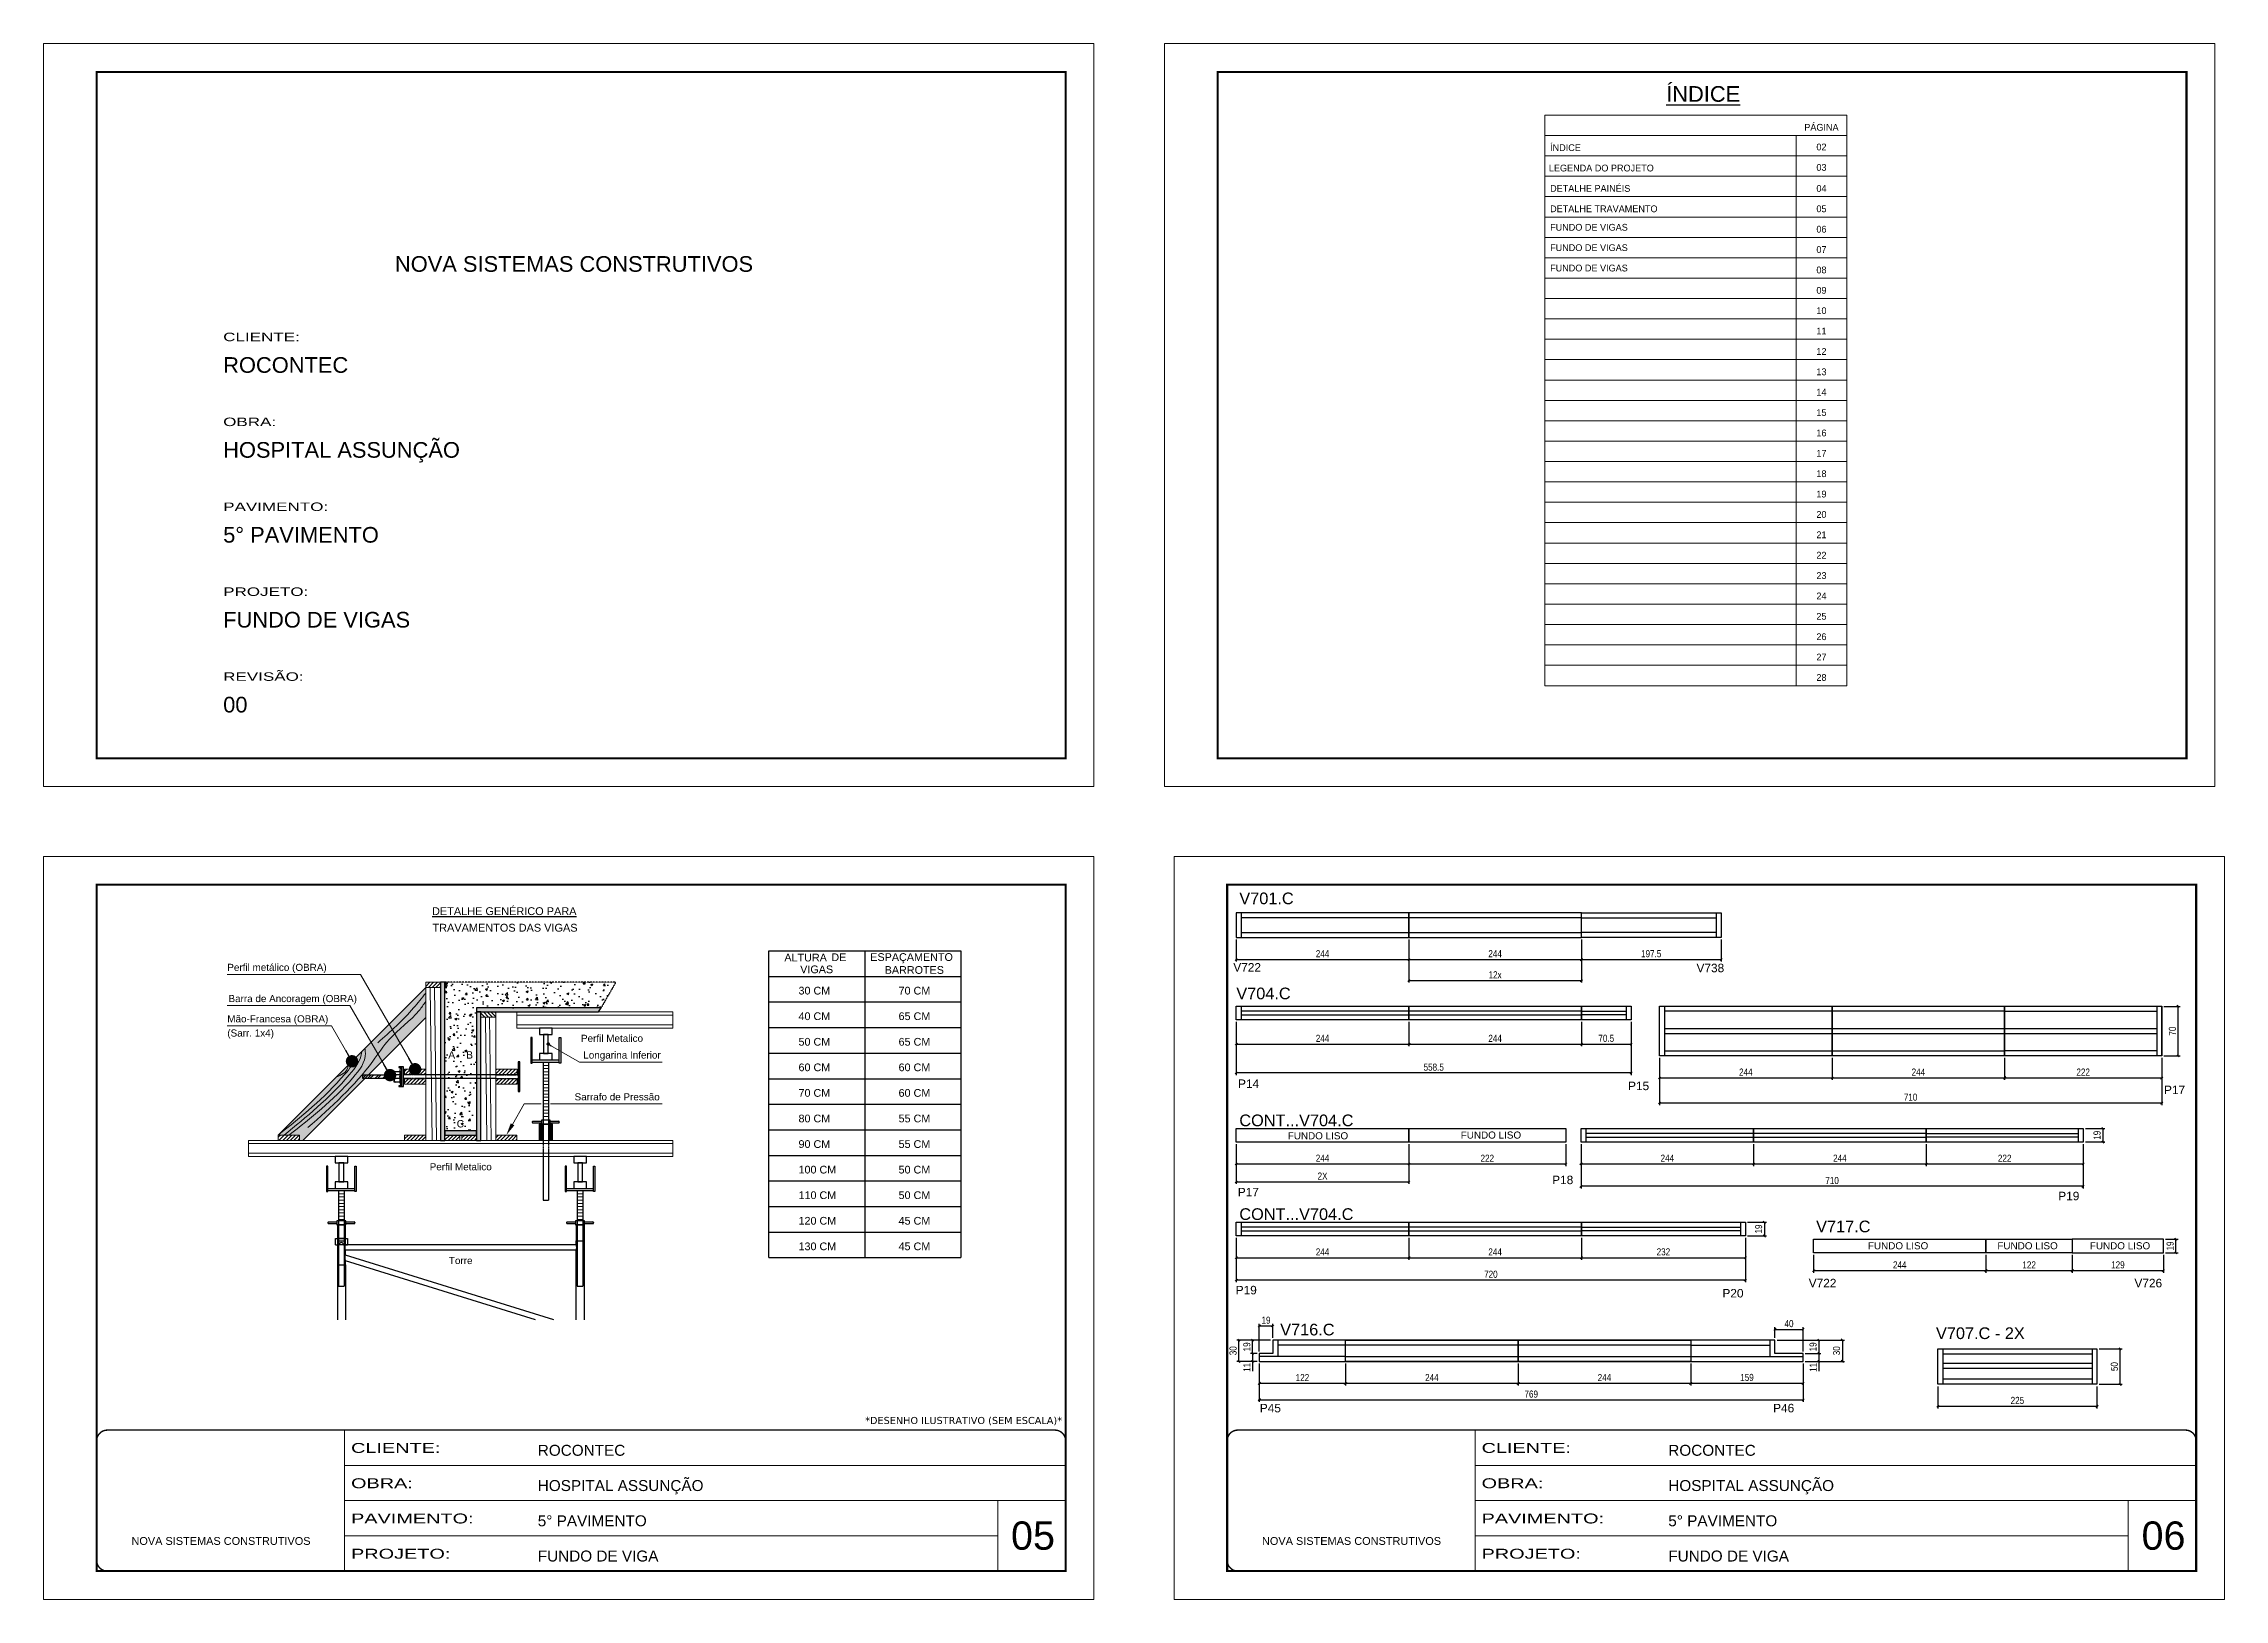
# Model space of a CAD drawing. Extents: x 1635 to 7875, y 358 to 2556.
# Drawn here: x 1635 to 4718, y 358 to 2556 of the extents above; entities that cross this region are included whole.
import ezdxf
from ezdxf.enums import TextEntityAlignment as Align

# ---------------------------------------------------------------- set-up
doc = ezdxf.new("R2010")
doc.units = 0
for name, pattern in [('CONTINUO', [0]), ('DASHED', [0.75, 0.5, -0.25]), ('HIDDEN', [0.375, 0.25, -0.125])]:
    doc.linetypes.add(name, pattern=pattern)
for name, color, linetype in [('5', 5, 'Continuous'), ('BARRA DE ANCORAGEM', 251, 'Continuous'), ('COTA', 241, 'Continuous'), ('GARFOS', 7, 'Continuous'), ('NOMENCLATURA', 7, 'Continuous'), ('Painéis', 200, 'Continuous'), ('SARR_2.2x7', 40, 'Continuous')]:
    doc.layers.add(name, color=color, linetype=linetype)
for name, color, linetype, lineweight in [('CARIMBO', 255, 'Continuous', 9), ('CONCRETO', 251, 'Continuous', 25), ('Demarcação 1', 251, 'Continuous', 9), ('Escoras', 2, 'Continuous', 25), ('Folhas', 255, 'Continuous', 9), ('Forcador', 251, 'Continuous', 25), ('Hachura', 251, 'Continuous', 9), ('Madeira', 126, 'Continuous', 18), ('Perfil Metálico', 224, 'Continuous', 18), ('SARRAFO DE PRESSAO', 251, 'DASHED', 9)]:
    doc.layers.add(name, color=color, linetype=linetype, lineweight=lineweight)
doc.layers.add('Demarcação 2', color=254, linetype='Continuous', lineweight=9, true_color=0xe0e0e0)
doc.styles.add('ARIAL', font='arial.ttf')
doc.styles.add('COTA TECNICA-50', font='techl___.ttf', dxfattribs={"height": 10})
doc.styles.get("Standard").update_dxf_attribs({"font": 'arial.ttf'})
doc.styles.add('stylellllll', font='verdana.ttf', dxfattribs={"height": 2})
doc.styles.add('Tecnologia', font='')
doc.styles.get('Tecnologia').set_extended_font_data('Forgotten Futurist')
doc.dimstyles.new('3x', dxfattribs={"dimtxt": 10, "dimasz": 5, "dimexe": 7, "dimexo": 5, "dimgap": 4, "dimtad": 1, "dimdec": 4, "dimlfac": 0.333333, "dimdsep": 46, "dimtxsty": 'Standard', "dimblk": 'DOT', "dimcen": 0.09, "dimclrd": 1, "dimclre": 1, "dimclrt": 2, "dimadec": 0, "dimazin": 2, "dimtfac": 1, "dimtdec": 4, "dimtmove": 0, "dimatfit": 3, "dimldrblk": 'DOT', "dimfxl": 1, "dimtolj": 1, "dimtzin": 0, "dimlwd": 9, "dimlwe": 9, "dimarcsym": 0})
doc.dimstyles.new('COTA PAINEL-50', dxfattribs={"dimtxt": 10, "dimasz": 3, "dimexe": 3, "dimexo": 3, "dimgap": 3, "dimtad": 1, "dimdec": 1, "dimzin": 12, "dimdsep": 46, "dimtxsty": 'COTA TECNICA-50', "dimblk1": 'OBLIQUE', "dimblk2": 'OBLIQUE', "dimsah": 1, "dimcen": 0.9, "dimclrd": 4, "dimclre": 4, "dimclrt": 240, "dimadec": 1, "dimazin": 3, "dimtfac": 1, "dimtdec": 1, "dimtmove": 0, "dimatfit": 3, "dimfxl": 1, "dimtolj": 1, "dimtzin": 12, "dimarcsym": 0})
pattern_1 = [(45, (-3105.974, 6947.2977), (-2.6516504, 2.6516504), [])]

msp = doc.modelspace()

# ---------------------------------------------------------------- texts
at = {"color": 0, "linetype": 'Continuous', "ltscale": 5, "style": 'ARIAL'}
for s, height, p in [('%%UÍNDICE', 22.118, (3981.35, 2474.16)), ('%%UDETALHE GENÉRICO PARA', 11.0592, (2286.09, 1324.78)), ('TRAVAMENTOS DAS VIGAS', 11.0592, (2287.17, 1301.39))]:
    msp.add_text(s, height=height, dxfattribs=at).set_placement(p, align=Align.CENTER)
for s, height, p in [('NOVA SISTEMAS CONSTRUTIVOS', 22.1184, (2131.51, 2233.88)), ('ROCONTEC', 22.118, (1888.67, 2091.11)), ('HOSPITAL ASSUNÇÃO', 22.1184, (1888.67, 1971.11)), ('5° PAVIMENTO', 22.1184, (1888.67, 1851.11)), ('FUNDO DE VIGAS', 22.1184, (1888.67, 1731.11)), ('00', 22.118, (1888.67, 1611.11)), ('FUNDO LISO', 10, (3393.95, 1007.88)), ('FUNDO LISO', 10, (3638.52, 1008.91)), ('FUNDO LISO', 10, (4214.25, 852.46)), ('FUNDO LISO', 10, (4397.27, 852.46)), ('FUNDO LISO', 10, (4528.03, 852.46))]:
    msp.add_text(s, height=height, dxfattribs=at).set_placement(p)
at = {"layer": '5', "linetype": 'Continuous'}
for s, p in [('V722', (3316.95, 1244.9)), ('V738', (3971.9, 1244.02)), ('P14', (3323.65, 1080.46)), ('P15', (3875.11, 1077.37)), ('P17', (4632.94, 1071.72)), ('P18', (3767.83, 944.52)), ('P17', (3323.27, 927.26)), ('P19', (4483.4, 921.78)), ('V722', (4130.54, 798.73)), ('V726', (4591.09, 798.73)), ('P19', (3320.31, 788.79)), ('P20', (4008.53, 784.4)), ('P45', (3354.42, 622.03)), ('P46', (4080.21, 622.03))]:
    msp.add_text(s, height=12, rotation=359.99996, dxfattribs=at).set_placement(p)
at = {"layer": 'CARIMBO', "style": 'Tecnologia'}
for s, p in [('PÁGINA', (4148.53, 2433.27)), ('02', (4148.53, 2405.44)), ('03', (4148.53, 2376.65)), ('04', (4148.53, 2346.88)), ('05', (4148.53, 2318.09)), ('06', (4148.53, 2289.29)), ('07', (4148.53, 2260.5)), ('08', (4148.53, 2231.7)), ('09', (4148.53, 2202.9)), ('10', (4148.53, 2174.11)), ('11', (4148.53, 2145.31)), ('12', (4148.53, 2116.51)), ('13', (4148.53, 2087.72)), ('14', (4148.53, 2058.92)), ('15', (4148.53, 2030.13)), ('16', (4148.53, 2001.33)), ('17', (4148.53, 1972.53)), ('18', (4148.53, 1943.74)), ('19', (4148.53, 1914.94)), ('20', (4148.53, 1886.14)), ('21', (4148.53, 1857.35)), ('22', (4148.53, 1828.55)), ('23', (4148.53, 1799.76)), ('24', (4148.53, 1770.96)), ('25', (4148.53, 1742.16)), ('26', (4148.53, 1713.37)), ('27', (4148.53, 1684.57)), ('28', (4148.53, 1655.77))]:
    msp.add_text(s, height=9.599, dxfattribs=at).set_placement(p, align=Align.CENTER)
at = {"layer": 'CARIMBO'}
for s, height, style, p in [('ÍNDICE', 9.599, 'Tecnologia', (3764.86, 2404.48)), ('LEGENDA DO PROJETO', 9.5987, 'Tecnologia', (3763.16, 2375.68)), ('DETALHE PAINÉIS', 9.5987, 'Tecnologia', (3764.86, 2346.88)), ('DETALHE TRAVAMENTO', 9.5987, 'Tecnologia', (3764.86, 2318.09)), ('FUNDO DE VIGAS', 9.5987, 'Tecnologia', (3764.86, 2291.97)), ('FUNDO DE VIGAS', 9.5987, 'Tecnologia', (3764.86, 2263.17)), ('FUNDO DE VIGAS', 9.5987, 'Tecnologia', (3764.86, 2234.38)), ('Perfil metálico (OBRA)', 10, 'ARIAL', (1894.51, 1245.9)), ('Barra de Ancoragem (OBRA)', 10, 'ARIAL', (1896.19, 1201.78)), ('Mão-Francesa (OBRA)', 10, 'ARIAL', (1894.51, 1173.11)), ('Longarina Inferior', 10, 'ARIAL', (2397.84, 1122)), ('Sarrafo de Pressão', 10, 'ARIAL', (2385.56, 1062.89)), ('05', 40, 'ARIAL', (3002.63, 427.88)), ('06', 40, 'ARIAL', (4601.13, 427.88))]:
    msp.add_text(s, height=height, dxfattribs=dict(at, style=style)).set_placement(p)
at = {"layer": 'CARIMBO', "style": 'ARIAL'}
msp.add_text('(Sarr. 1x4)', height=10, dxfattribs=at).set_placement((1894.51, 1163.11), align=Align.TOP_LEFT)
for s, p in [('Perfil Metalico', (2438.49, 1150.59)), ('Perfil Metalico', (2224.55, 969.09)), ('Torre', (2224.55, 836.56))]:
    msp.add_text(s, height=10, dxfattribs=at).set_placement(p, align=Align.MIDDLE_CENTER)
at = {"layer": 'CARIMBO', "color": 0, "linetype": 'Continuous', "style": 'ARIAL'}
for s, p in [('A', (2211.76, 1127.13)), ('B', (2237.05, 1127.13)), ('C', (2224.09, 1029.88))]:
    msp.add_text(s, height=10.37, dxfattribs=at).set_placement(p, align=Align.MIDDLE_CENTER)
at = {"layer": 'CARIMBO', "style": 'stylellllll'}
msp.add_text('*DESENHO ILUSTRATIVO (SEM ESCALA)*', height=10, dxfattribs=at).set_placement((3074.77, 605.55), align=Align.RIGHT)
at = {"layer": 'Folhas', "color": 30, "style": 'Tecnologia', "width": 1.5}
for s, p in [('CLIENTE:', (1888.67, 2135.82)), ('OBRA:', (1888.67, 2015.82)), ('PAVIMENTO:', (1888.67, 1895.82)), ('PROJETO:', (1888.67, 1775.82)), ('REVISÃO:', (1888.67, 1655.82))]:
    msp.add_text(s, height=12, dxfattribs=at).set_placement(p)
at = {"layer": 'GARFOS', "color": 2, "ltscale": 1.5}
for s, height, p in [('ALTURA   ', 10.91, (2682.17, 1259.3)), ('DE', 10.91, (2748.56, 1259.69)), ('ESPAÇAMENTO', 10.9102, (2803.61, 1260)), ('VIGAS', 10.91, (2704.52, 1242.61)), ('BARROTES', 10.91, (2824.02, 1241.76)), ('30 CM', 10.91, (2702.16, 1212.53)), ('70 CM', 10.91, (2843.64, 1212.53)), ('40 CM', 10.91, (2702.16, 1176.4)), ('65 CM', 10.91, (2843.64, 1176.4)), ('50 CM', 10.91, (2702.16, 1140.26)), ('65 CM', 10.91, (2843.64, 1140.26)), ('60 CM', 10.91, (2702.16, 1104.13)), ('60 CM', 10.91, (2843.64, 1104.13)), ('70 CM', 10.91, (2702.16, 1067.99)), ('60 CM', 10.91, (2843.64, 1067.99)), ('80 CM', 10.91, (2702.16, 1031.85)), ('55 CM', 10.91, (2843.64, 1031.85)), ('90 CM', 10.91, (2702.16, 995.72)), ('55 CM', 10.91, (2843.64, 995.72)), ('100 CM', 10.91, (2702.16, 959.58)), ('50 CM', 10.91, (2843.64, 959.58)), ('110 CM', 10.91, (2702.16, 923.45)), ('50 CM', 10.91, (2843.64, 923.45)), ('120 CM', 10.91, (2702.16, 887.31)), ('45 CM', 10.91, (2843.64, 887.31)), ('130 CM', 10.91, (2702.16, 851.17)), ('45 CM', 10.91, (2843.64, 851.17))]:
    msp.add_text(s, height=height, dxfattribs=at).set_placement(p)
at = {"layer": 'NOMENCLATURA', "linetype": 'Continuous'}
for s, p in [('V701.C', (3325.44, 1340.11)), ('V704.C', (3321.18, 1205.76)), ('CONT...V704.C', (3325.44, 1026.4)), ('CONT...V704.C', (3325.44, 893.91)), ('V717.C', (4140.99, 876.46)), ('V716.C', (3383.24, 730.76)), ('V707.C - 2X', (4310.47, 725.61))]:
    msp.add_text(s, height=16.5, dxfattribs=at).set_placement(p)

# ---------------------------------------------------------------- blocks, each defined once
blk = doc.blocks.new('9999999999')
at = {"color": 30, "linetype": 'CONTINUO'}
for p, q in [((98564.6, 34230.2), (98564.6, 34429.4)), ((98564.6, 34379.6), (99584, 34379.6)), ((98564.6, 34329.8), (99488, 34329.8)), ((99584, 34329.8), (99488, 34329.8)), ((99488, 34329.8), (99488, 34230.2)), ((98564.6, 34280), (99488, 34280))]:
    blk.add_line(p, q, dxfattribs=at)
at = {"color": 30, "linetype": 'CONTINUO', "const_width": 2}
blk.add_lwpolyline([(99584, 34230.2), (99584, 34414.4, 0.414214), (99569, 34429.4), (98229, 34429.4, 0.414214), (98214, 34414.4), (98214, 34245.2, 0.414214), (98229, 34230.2), (99584, 34230.2)], format="xyb", dxfattribs=at)
at = {"layer": 'Folhas'}
blk.add_lwpolyline([(98139, 34190.2), (99624, 34190.2), (99624, 35240.2), (98139, 35240.2)], close=True, dxfattribs=at)
at = {"layer": 'Folhas', "color": 30, "const_width": 3}
blk.add_lwpolyline([(98214, 34230.2), (99584, 34230.2), (99584, 35200.2), (98214, 35200.2)], close=True, dxfattribs=at)
at = {"color": 7, "linetype": 'Continuous', "ltscale": 5, "style": 'ARIAL'}
for s, height, p in [('ROCONTEC', 15.48, (98837.7, 34393.1)), ('HOSPITAL ASSUNÇÃO', 15.483, (98837.7, 34343.3)), ('5° PAVIMENTO', 15.483, (98837.7, 34293.5)), ('NOVA SISTEMAS CONSTRUTIVOS', 11.059, (98263.2, 34267.2)), ('FUNDO DE VIGA', 15.483, (98837.7, 34243.7))]:
    blk.add_text(s, height=height, dxfattribs=at).set_placement(p)
at = {"layer": 'Folhas', "color": 7, "style": 'Tecnologia', "width": 1.5}
for s, p in [('CLIENTE:', (98573.7, 34397.2)), ('OBRA:', (98573.7, 34347.3)), ('PAVIMENTO:', (98573.7, 34297.5)), ('PROJETO:', (98573.7, 34247.7))]:
    blk.add_text(s, height=14, dxfattribs=at).set_placement(p)
blk = doc.blocks.new('HT20CT')
at = {"layer": 'Forcador'}
for points in [[(-4, 16), (-4, 20), (4, 20), (4, 16)], [(-1.5, 4), (-1.5, 16), (1.5, 16), (1.5, 4)], [(-4, 0), (-4, 4), (4, 4), (4, 0)]]:
    blk.add_lwpolyline(points, close=True, dxfattribs=at)
blk = doc.blocks.new('_Dot')
at = {"color": 0, "linetype": 'ByBlock', "lineweight": -2}
blk.add_line((-0.5, 0), (-1, 0), dxfattribs=at)
at = {"color": 0, "linetype": 'ByBlock', "const_width": 0.5}
blk.add_lwpolyline([(-0.25, 0, 1), (0.25, 0, 1)], format="xyb", close=True, dxfattribs=at)
blk = doc.blocks.new('_Oblique')
at = {"color": 0, "linetype": 'ByBlock', "lineweight": -2}
blk.add_line((-0.5, -0.5), (0.5, 0.5), dxfattribs=at)
blk = doc.blocks.new('*D5')
at = {"layer": 'COTA', "color": 4, "linetype": 'ByBlock', "lineweight": -2, "transparency": 16777216}
for p, q in [((3809.1, 1290.1), (3809.1, 1259.1)), ((4006.6, 1290.1), (4006.6, 1259.1)), ((3809.1, 1262.1), (4006.6, 1262.1))]:
    blk.add_line(p, q, dxfattribs=at)
at = {"layer": 'Defpoints', "color": 0, "linetype": 'ByBlock', "transparency": 16777216}
for p in [(3809.1, 1293.1), (4006.6, 1293.1), (4006.6, 1262.1)]:
    blk.add_point(p, dxfattribs=at)
at = {"layer": 'COTA', "color": 4, "linetype": 'ByBlock', "lineweight": -2, "transparency": 16777216, "xscale": 3, "yscale": 3, "zscale": 3, "rotation": 180}
blk.add_blockref('_Oblique', (3809.1, 1262.1), dxfattribs=at)
at = {"layer": 'COTA', "color": 4, "linetype": 'ByBlock', "lineweight": -2, "transparency": 16777216, "xscale": 3, "yscale": 3, "zscale": 3}
blk.add_blockref('_Oblique', (4006.6, 1262.1), dxfattribs=at)
at = {"layer": 'COTA', "color": 240, "linetype": 'ByBlock', "transparency": 16777216, "insert": (3907.8, 1270.2), "char_height": 10, "attachment_point": 5, "style": 'COTA TECNICA-50'}
blk.add_mtext('\\A1;197.5', dxfattribs=at)
blk = doc.blocks.new('*D6')
at = {"layer": 'COTA', "color": 4, "linetype": 'ByBlock', "lineweight": -2, "transparency": 16777216}
for p, q in [((3321.1, 1290.1), (3321.1, 1259.1)), ((3565.1, 1290.1), (3565.1, 1259.1)), ((3321.1, 1262.1), (3565.1, 1262.1))]:
    blk.add_line(p, q, dxfattribs=at)
at = {"layer": 'Defpoints', "color": 0, "linetype": 'ByBlock', "transparency": 16777216}
for p in [(3321.1, 1293.1), (3565.1, 1293.1), (3565.1, 1262.1)]:
    blk.add_point(p, dxfattribs=at)
at = {"layer": 'COTA', "color": 4, "linetype": 'ByBlock', "lineweight": -2, "transparency": 16777216, "xscale": 3, "yscale": 3, "zscale": 3, "rotation": 180}
blk.add_blockref('_Oblique', (3321.1, 1262.1), dxfattribs=at)
at = {"layer": 'COTA', "color": 4, "linetype": 'ByBlock', "lineweight": -2, "transparency": 16777216, "xscale": 3, "yscale": 3, "zscale": 3}
blk.add_blockref('_Oblique', (3565.1, 1262.1), dxfattribs=at)
at = {"layer": 'COTA', "color": 240, "linetype": 'ByBlock', "transparency": 16777216, "insert": (3443.1, 1270.2), "char_height": 10, "attachment_point": 5, "style": 'COTA TECNICA-50'}
blk.add_mtext('\\A1;244', dxfattribs=at)
blk = doc.blocks.new('*D7')
at = {"layer": 'COTA', "color": 4, "linetype": 'ByBlock', "lineweight": -2, "transparency": 16777216}
for p, q in [((3565.1, 1290.1), (3565.1, 1259.1)), ((3809.1, 1290.1), (3809.1, 1259.1)), ((3565.1, 1262.1), (3809.1, 1262.1))]:
    blk.add_line(p, q, dxfattribs=at)
at = {"layer": 'Defpoints', "color": 0, "linetype": 'ByBlock', "transparency": 16777216}
for p in [(3565.1, 1293.1), (3809.1, 1293.1), (3809.1, 1262.1)]:
    blk.add_point(p, dxfattribs=at)
at = {"layer": 'COTA', "color": 4, "linetype": 'ByBlock', "lineweight": -2, "transparency": 16777216, "xscale": 3, "yscale": 3, "zscale": 3, "rotation": 180}
blk.add_blockref('_Oblique', (3565.1, 1262.1), dxfattribs=at)
at = {"layer": 'COTA', "color": 4, "linetype": 'ByBlock', "lineweight": -2, "transparency": 16777216, "xscale": 3, "yscale": 3, "zscale": 3}
blk.add_blockref('_Oblique', (3809.1, 1262.1), dxfattribs=at)
at = {"layer": 'COTA', "color": 240, "linetype": 'ByBlock', "transparency": 16777216, "insert": (3687.1, 1270.2), "char_height": 10, "attachment_point": 5, "style": 'COTA TECNICA-50'}
blk.add_mtext('\\A1;244', dxfattribs=at)
blk = doc.blocks.new('*D47')
at = {"layer": 'Defpoints', "color": 0, "linetype": 'ByBlock', "transparency": 16777216}
for p in [(3565.1, 1293.1), (3809.1, 1293.1), (3809.1, 1232.3)]:
    blk.add_point(p, dxfattribs=at)
at = {"layer": 'Painéis', "color": 4, "linetype": 'ByBlock', "lineweight": -2, "transparency": 16777216}
for p, q in [((3565.1, 1290.1), (3565.1, 1229.3)), ((3809.1, 1290.1), (3809.1, 1229.3)), ((3565.1, 1232.3), (3809.1, 1232.3))]:
    blk.add_line(p, q, dxfattribs=at)
at = {"layer": 'Painéis', "color": 4, "linetype": 'ByBlock', "lineweight": -2, "transparency": 16777216, "xscale": 3, "yscale": 3, "zscale": 3, "rotation": 180}
blk.add_blockref('_Oblique', (3565.1, 1232.3), dxfattribs=at)
at = {"layer": 'Painéis', "color": 4, "linetype": 'ByBlock', "lineweight": -2, "transparency": 16777216, "xscale": 3, "yscale": 3, "zscale": 3}
blk.add_blockref('_Oblique', (3809.1, 1232.3), dxfattribs=at)
at = {"layer": 'Painéis', "color": 240, "linetype": 'ByBlock', "transparency": 16777216, "insert": (3687.1, 1240.4), "char_height": 10, "attachment_point": 5, "style": 'COTA TECNICA-50'}
blk.add_mtext('\\A1;12x', dxfattribs=at)
blk = doc.blocks.new('*D72')
at = {"layer": 'Defpoints', "color": 0, "linetype": 'ByBlock', "transparency": 16777216}
for p in [(3321.1, 1176.8), (3879.6, 1176.8), (3321.1, 1101.7)]:
    blk.add_point(p, dxfattribs=at)
at = {"layer": 'Painéis', "color": 4, "linetype": 'ByBlock', "lineweight": -2, "transparency": 16777216}
for p, q in [((3321.1, 1173.8), (3321.1, 1098.7)), ((3879.6, 1173.8), (3879.6, 1098.7)), ((3879.6, 1101.7), (3321.1, 1101.7))]:
    blk.add_line(p, q, dxfattribs=at)
at = {"layer": 'Painéis', "color": 4, "linetype": 'ByBlock', "lineweight": -2, "transparency": 16777216, "xscale": 3, "yscale": 3, "zscale": 3, "rotation": 180}
blk.add_blockref('_Oblique', (3321.1, 1101.7), dxfattribs=at)
at = {"layer": 'Painéis', "color": 4, "linetype": 'ByBlock', "lineweight": -2, "transparency": 16777216, "xscale": 3, "yscale": 3, "zscale": 3}
blk.add_blockref('_Oblique', (3879.6, 1101.7), dxfattribs=at)
at = {"layer": 'Painéis', "color": 240, "linetype": 'ByBlock', "transparency": 16777216, "insert": (3600.3, 1109.8), "char_height": 10, "attachment_point": 5, "style": 'COTA TECNICA-50'}
blk.add_mtext('\\A1;558.5', dxfattribs=at)
blk = doc.blocks.new('*D73')
at = {"layer": 'Defpoints', "color": 0, "linetype": 'ByBlock', "transparency": 16777216}
for p in [(3919.6, 1125.8), (4629.6, 1125.8), (4629.6, 1059.3)]:
    blk.add_point(p, dxfattribs=at)
at = {"layer": 'Painéis', "color": 4, "linetype": 'ByBlock', "lineweight": -2, "transparency": 16777216}
for p, q in [((3919.6, 1122.8), (3919.6, 1056.3)), ((4629.6, 1122.8), (4629.6, 1056.3)), ((3919.6, 1059.3), (4629.6, 1059.3))]:
    blk.add_line(p, q, dxfattribs=at)
at = {"layer": 'Painéis', "color": 4, "linetype": 'ByBlock', "lineweight": -2, "transparency": 16777216, "xscale": 3, "yscale": 3, "zscale": 3, "rotation": 180}
blk.add_blockref('_Oblique', (3919.6, 1059.3), dxfattribs=at)
at = {"layer": 'Painéis', "color": 4, "linetype": 'ByBlock', "lineweight": -2, "transparency": 16777216, "xscale": 3, "yscale": 3, "zscale": 3}
blk.add_blockref('_Oblique', (4629.6, 1059.3), dxfattribs=at)
at = {"layer": 'Painéis', "color": 240, "linetype": 'ByBlock', "transparency": 16777216, "insert": (4274.6, 1067.4), "char_height": 10, "attachment_point": 5, "style": 'COTA TECNICA-50'}
blk.add_mtext('\\A1;710', dxfattribs=at)
blk = doc.blocks.new('*D25')
at = {"layer": 'Defpoints', "color": 0, "linetype": 'ByBlock', "transparency": 16777216}
for p in [(3321.1, 1176.8), (3565.1, 1176.8), (3565.1, 1142.5)]:
    blk.add_point(p, dxfattribs=at)
at = {"layer": 'Painéis', "color": 4, "linetype": 'ByBlock', "lineweight": -2, "transparency": 16777216}
for p, q in [((3321.1, 1173.8), (3321.1, 1139.5)), ((3565.1, 1173.8), (3565.1, 1139.5)), ((3321.1, 1142.5), (3565.1, 1142.5))]:
    blk.add_line(p, q, dxfattribs=at)
at = {"layer": 'Painéis', "color": 4, "linetype": 'ByBlock', "lineweight": -2, "transparency": 16777216, "xscale": 3, "yscale": 3, "zscale": 3, "rotation": 180}
blk.add_blockref('_Oblique', (3321.1, 1142.5), dxfattribs=at)
at = {"layer": 'Painéis', "color": 4, "linetype": 'ByBlock', "lineweight": -2, "transparency": 16777216, "xscale": 3, "yscale": 3, "zscale": 3}
blk.add_blockref('_Oblique', (3565.1, 1142.5), dxfattribs=at)
at = {"layer": 'Painéis', "color": 240, "linetype": 'ByBlock', "transparency": 16777216, "insert": (3443.1, 1150.6), "char_height": 10, "attachment_point": 5, "style": 'COTA TECNICA-50'}
blk.add_mtext('\\A1;244', dxfattribs=at)
blk = doc.blocks.new('*D26')
at = {"layer": 'Defpoints', "color": 0, "linetype": 'ByBlock', "transparency": 16777216}
for p in [(3565.1, 1176.8), (3809.1, 1176.8), (3809.1, 1142.5)]:
    blk.add_point(p, dxfattribs=at)
at = {"layer": 'Painéis', "color": 4, "linetype": 'ByBlock', "lineweight": -2, "transparency": 16777216}
for p, q in [((3565.1, 1173.8), (3565.1, 1139.5)), ((3809.1, 1173.8), (3809.1, 1139.5)), ((3565.1, 1142.5), (3809.1, 1142.5))]:
    blk.add_line(p, q, dxfattribs=at)
at = {"layer": 'Painéis', "color": 4, "linetype": 'ByBlock', "lineweight": -2, "transparency": 16777216, "xscale": 3, "yscale": 3, "zscale": 3, "rotation": 180}
blk.add_blockref('_Oblique', (3565.1, 1142.5), dxfattribs=at)
at = {"layer": 'Painéis', "color": 4, "linetype": 'ByBlock', "lineweight": -2, "transparency": 16777216, "xscale": 3, "yscale": 3, "zscale": 3}
blk.add_blockref('_Oblique', (3809.1, 1142.5), dxfattribs=at)
at = {"layer": 'Painéis', "color": 240, "linetype": 'ByBlock', "transparency": 16777216, "insert": (3687.1, 1150.6), "char_height": 10, "attachment_point": 5, "style": 'COTA TECNICA-50'}
blk.add_mtext('\\A1;244', dxfattribs=at)
blk = doc.blocks.new('*D74')
at = {"layer": 'Defpoints', "color": 0, "linetype": 'ByBlock', "transparency": 16777216}
for p in [(3809.1, 1176.8), (3879.6, 1176.8), (3879.6, 1142.5)]:
    blk.add_point(p, dxfattribs=at)
at = {"layer": 'Painéis', "color": 4, "linetype": 'ByBlock', "lineweight": -2, "transparency": 16777216}
for p, q in [((3809.1, 1173.8), (3809.1, 1139.5)), ((3879.6, 1173.8), (3879.6, 1139.5)), ((3809.1, 1142.5), (3879.6, 1142.5))]:
    blk.add_line(p, q, dxfattribs=at)
at = {"layer": 'Painéis', "color": 4, "linetype": 'ByBlock', "lineweight": -2, "transparency": 16777216, "xscale": 3, "yscale": 3, "zscale": 3, "rotation": 180}
blk.add_blockref('_Oblique', (3809.1, 1142.5), dxfattribs=at)
at = {"layer": 'Painéis', "color": 4, "linetype": 'ByBlock', "lineweight": -2, "transparency": 16777216, "xscale": 3, "yscale": 3, "zscale": 3}
blk.add_blockref('_Oblique', (3879.6, 1142.5), dxfattribs=at)
at = {"layer": 'Painéis', "color": 240, "linetype": 'ByBlock', "transparency": 16777216, "insert": (3844.3, 1150.6), "char_height": 10, "attachment_point": 5, "style": 'COTA TECNICA-50'}
blk.add_mtext('\\A1;70.5', dxfattribs=at)
blk = doc.blocks.new('*D75')
at = {"layer": 'COTA', "color": 4, "linetype": 'ByBlock', "lineweight": -2, "transparency": 16777216}
for p, q in [((4407.6, 1122.8), (4407.6, 1091.9)), ((4629.6, 1122.8), (4629.6, 1091.9)), ((4407.6, 1094.9), (4629.6, 1094.9))]:
    blk.add_line(p, q, dxfattribs=at)
at = {"layer": 'Defpoints', "color": 0, "linetype": 'ByBlock', "transparency": 16777216}
for p in [(4407.6, 1125.8), (4629.6, 1125.8), (4629.6, 1094.9)]:
    blk.add_point(p, dxfattribs=at)
at = {"layer": 'COTA', "color": 4, "linetype": 'ByBlock', "lineweight": -2, "transparency": 16777216, "xscale": 3, "yscale": 3, "zscale": 3, "rotation": 180}
blk.add_blockref('_Oblique', (4407.6, 1094.9), dxfattribs=at)
at = {"layer": 'COTA', "color": 4, "linetype": 'ByBlock', "lineweight": -2, "transparency": 16777216, "xscale": 3, "yscale": 3, "zscale": 3}
blk.add_blockref('_Oblique', (4629.6, 1094.9), dxfattribs=at)
at = {"layer": 'COTA', "color": 240, "linetype": 'ByBlock', "transparency": 16777216, "insert": (4518.6, 1102.9), "char_height": 10, "attachment_point": 5, "style": 'COTA TECNICA-50'}
blk.add_mtext('\\A1;222', dxfattribs=at)
blk = doc.blocks.new('*D76')
at = {"layer": 'COTA', "color": 4, "linetype": 'ByBlock', "lineweight": -2, "transparency": 16777216}
for p, q in [((3919.6, 1122.8), (3919.6, 1091.9)), ((4163.6, 1122.8), (4163.6, 1091.9)), ((3919.6, 1094.9), (4163.6, 1094.9))]:
    blk.add_line(p, q, dxfattribs=at)
at = {"layer": 'Defpoints', "color": 0, "linetype": 'ByBlock', "transparency": 16777216}
for p in [(3919.6, 1125.8), (4163.6, 1125.8), (4163.6, 1094.9)]:
    blk.add_point(p, dxfattribs=at)
at = {"layer": 'COTA', "color": 4, "linetype": 'ByBlock', "lineweight": -2, "transparency": 16777216, "xscale": 3, "yscale": 3, "zscale": 3, "rotation": 180}
blk.add_blockref('_Oblique', (3919.6, 1094.9), dxfattribs=at)
at = {"layer": 'COTA', "color": 4, "linetype": 'ByBlock', "lineweight": -2, "transparency": 16777216, "xscale": 3, "yscale": 3, "zscale": 3}
blk.add_blockref('_Oblique', (4163.6, 1094.9), dxfattribs=at)
at = {"layer": 'COTA', "color": 240, "linetype": 'ByBlock', "transparency": 16777216, "insert": (4041.6, 1102.9), "char_height": 10, "attachment_point": 5, "style": 'COTA TECNICA-50'}
blk.add_mtext('\\A1;244', dxfattribs=at)
blk = doc.blocks.new('*D27')
at = {"layer": 'COTA', "color": 4, "linetype": 'ByBlock', "lineweight": -2, "transparency": 16777216}
for p, q in [((4163.6, 1122.8), (4163.6, 1091.9)), ((4407.6, 1122.8), (4407.6, 1091.9)), ((4163.6, 1094.9), (4407.6, 1094.9))]:
    blk.add_line(p, q, dxfattribs=at)
at = {"layer": 'Defpoints', "color": 0, "linetype": 'ByBlock', "transparency": 16777216}
for p in [(4163.6, 1125.8), (4407.6, 1125.8), (4407.6, 1094.9)]:
    blk.add_point(p, dxfattribs=at)
at = {"layer": 'COTA', "color": 4, "linetype": 'ByBlock', "lineweight": -2, "transparency": 16777216, "xscale": 3, "yscale": 3, "zscale": 3, "rotation": 180}
blk.add_blockref('_Oblique', (4163.6, 1094.9), dxfattribs=at)
at = {"layer": 'COTA', "color": 4, "linetype": 'ByBlock', "lineweight": -2, "transparency": 16777216, "xscale": 3, "yscale": 3, "zscale": 3}
blk.add_blockref('_Oblique', (4407.6, 1094.9), dxfattribs=at)
at = {"layer": 'COTA', "color": 240, "linetype": 'ByBlock', "transparency": 16777216, "insert": (4285.6, 1102.9), "char_height": 10, "attachment_point": 5, "style": 'COTA TECNICA-50'}
blk.add_mtext('\\A1;244', dxfattribs=at)
blk = doc.blocks.new('*D77')
at = {"layer": 'Defpoints', "color": 0, "linetype": 'ByBlock', "transparency": 16777216}
for p in [(4629.6, 1195.8), (4652.9, 1195.8), (4629.6, 1125.8)]:
    blk.add_point(p, dxfattribs=at)
at = {"layer": 'Painéis', "color": 4, "linetype": 'ByBlock', "lineweight": -2, "transparency": 16777216}
for p, q in [((4632.6, 1195.8), (4655.9, 1195.8)), ((4652.9, 1125.8), (4652.9, 1195.8)), ((4632.6, 1125.8), (4655.9, 1125.8))]:
    blk.add_line(p, q, dxfattribs=at)
at = {"layer": 'Painéis', "color": 4, "linetype": 'ByBlock', "lineweight": -2, "transparency": 16777216, "xscale": 3, "yscale": 3, "zscale": 3}
for p, rotation in [((4652.9, 1195.8), 90), ((4652.9, 1125.8), 270)]:
    blk.add_blockref('_Oblique', p, dxfattribs=dict(at, rotation=rotation))
at = {"layer": 'Painéis', "color": 240, "linetype": 'ByBlock', "transparency": 16777216, "insert": (4644.8, 1160.8), "char_height": 10, "attachment_point": 5, "rotation": 90, "style": 'COTA TECNICA-50'}
blk.add_mtext('\\A1;70', dxfattribs=at)
blk = doc.blocks.new('*D78')
at = {"layer": 'COTA', "color": 4, "linetype": 'ByBlock', "lineweight": -2, "transparency": 16777216}
for p, q in [((3321.1, 1001.1), (3321.1, 970.1)), ((3565.1, 1001.1), (3565.1, 970.1)), ((3321.1, 973.1), (3565.1, 973.1))]:
    blk.add_line(p, q, dxfattribs=at)
at = {"layer": 'Defpoints', "color": 0, "linetype": 'ByBlock', "transparency": 16777216}
for p in [(3321.1, 1004.1), (3565.1, 1004.1), (3565.1, 973.1)]:
    blk.add_point(p, dxfattribs=at)
at = {"layer": 'COTA', "color": 4, "linetype": 'ByBlock', "lineweight": -2, "transparency": 16777216, "xscale": 3, "yscale": 3, "zscale": 3, "rotation": 180}
blk.add_blockref('_Oblique', (3321.1, 973.1), dxfattribs=at)
at = {"layer": 'COTA', "color": 4, "linetype": 'ByBlock', "lineweight": -2, "transparency": 16777216, "xscale": 3, "yscale": 3, "zscale": 3}
blk.add_blockref('_Oblique', (3565.1, 973.1), dxfattribs=at)
at = {"layer": 'COTA', "color": 240, "linetype": 'ByBlock', "transparency": 16777216, "insert": (3443.1, 981.2), "char_height": 10, "attachment_point": 5, "style": 'COTA TECNICA-50'}
blk.add_mtext('\\A1;244', dxfattribs=at)
blk = doc.blocks.new('*D28')
at = {"layer": 'COTA', "color": 4, "linetype": 'ByBlock', "lineweight": -2, "transparency": 16777216}
for p, q in [((3565.1, 1001.1), (3565.1, 970.1)), ((3787.1, 1001.1), (3787.1, 970.1)), ((3565.1, 973.1), (3787.1, 973.1))]:
    blk.add_line(p, q, dxfattribs=at)
at = {"layer": 'Defpoints', "color": 0, "linetype": 'ByBlock', "transparency": 16777216}
for p in [(3565.1, 1004.1), (3787.1, 1004.1), (3787.1, 973.1)]:
    blk.add_point(p, dxfattribs=at)
at = {"layer": 'COTA', "color": 4, "linetype": 'ByBlock', "lineweight": -2, "transparency": 16777216, "xscale": 3, "yscale": 3, "zscale": 3, "rotation": 180}
blk.add_blockref('_Oblique', (3565.1, 973.1), dxfattribs=at)
at = {"layer": 'COTA', "color": 4, "linetype": 'ByBlock', "lineweight": -2, "transparency": 16777216, "xscale": 3, "yscale": 3, "zscale": 3}
blk.add_blockref('_Oblique', (3787.1, 973.1), dxfattribs=at)
at = {"layer": 'COTA', "color": 240, "linetype": 'ByBlock', "transparency": 16777216, "insert": (3676.1, 981.1), "char_height": 10, "attachment_point": 5, "style": 'COTA TECNICA-50'}
blk.add_mtext('\\A1;222', dxfattribs=at)
blk = doc.blocks.new('*D79')
at = {"layer": 'COTA', "color": 4, "linetype": 'ByBlock', "lineweight": -2, "transparency": 16777216}
for p, q in [((4296.6, 1001.1), (4296.6, 970.1)), ((4518.7, 1001.1), (4518.7, 970.1)), ((4296.6, 973.1), (4518.7, 973.1))]:
    blk.add_line(p, q, dxfattribs=at)
at = {"layer": 'Defpoints', "color": 0, "linetype": 'ByBlock', "transparency": 16777216}
for p in [(4296.6, 1004.1), (4518.7, 1004.1), (4518.7, 973.1)]:
    blk.add_point(p, dxfattribs=at)
at = {"layer": 'COTA', "color": 4, "linetype": 'ByBlock', "lineweight": -2, "transparency": 16777216, "xscale": 3, "yscale": 3, "zscale": 3, "rotation": 180}
blk.add_blockref('_Oblique', (4296.6, 973.1), dxfattribs=at)
at = {"layer": 'COTA', "color": 4, "linetype": 'ByBlock', "lineweight": -2, "transparency": 16777216, "xscale": 3, "yscale": 3, "zscale": 3}
blk.add_blockref('_Oblique', (4518.7, 973.1), dxfattribs=at)
at = {"layer": 'COTA', "color": 240, "linetype": 'ByBlock', "transparency": 16777216, "insert": (4407.6, 981.1), "char_height": 10, "attachment_point": 5, "style": 'COTA TECNICA-50'}
blk.add_mtext('\\A1;222', dxfattribs=at)
blk = doc.blocks.new('*D80')
at = {"layer": 'COTA', "color": 4, "linetype": 'ByBlock', "lineweight": -2, "transparency": 16777216}
for p, q in [((3808.6, 1001.1), (3808.6, 970.1)), ((4052.6, 1001.1), (4052.6, 970.1)), ((3808.6, 973.1), (4052.6, 973.1))]:
    blk.add_line(p, q, dxfattribs=at)
at = {"layer": 'Defpoints', "color": 0, "linetype": 'ByBlock', "transparency": 16777216}
for p in [(3808.6, 1004.1), (4052.6, 1004.1), (4052.6, 973.1)]:
    blk.add_point(p, dxfattribs=at)
at = {"layer": 'COTA', "color": 4, "linetype": 'ByBlock', "lineweight": -2, "transparency": 16777216, "xscale": 3, "yscale": 3, "zscale": 3, "rotation": 180}
blk.add_blockref('_Oblique', (3808.6, 973.1), dxfattribs=at)
at = {"layer": 'COTA', "color": 4, "linetype": 'ByBlock', "lineweight": -2, "transparency": 16777216, "xscale": 3, "yscale": 3, "zscale": 3}
blk.add_blockref('_Oblique', (4052.6, 973.1), dxfattribs=at)
at = {"layer": 'COTA', "color": 240, "linetype": 'ByBlock', "transparency": 16777216, "insert": (3930.6, 981.2), "char_height": 10, "attachment_point": 5, "style": 'COTA TECNICA-50'}
blk.add_mtext('\\A1;244', dxfattribs=at)
blk = doc.blocks.new('*D29')
at = {"layer": 'COTA', "color": 4, "linetype": 'ByBlock', "lineweight": -2, "transparency": 16777216}
for p, q in [((4052.6, 1001.1), (4052.6, 970.1)), ((4296.6, 1001.1), (4296.6, 970.1)), ((4052.6, 973.1), (4296.6, 973.1))]:
    blk.add_line(p, q, dxfattribs=at)
at = {"layer": 'Defpoints', "color": 0, "linetype": 'ByBlock', "transparency": 16777216}
for p in [(4052.6, 1004.1), (4296.6, 1004.1), (4296.6, 973.1)]:
    blk.add_point(p, dxfattribs=at)
at = {"layer": 'COTA', "color": 4, "linetype": 'ByBlock', "lineweight": -2, "transparency": 16777216, "xscale": 3, "yscale": 3, "zscale": 3, "rotation": 180}
blk.add_blockref('_Oblique', (4052.6, 973.1), dxfattribs=at)
at = {"layer": 'COTA', "color": 4, "linetype": 'ByBlock', "lineweight": -2, "transparency": 16777216, "xscale": 3, "yscale": 3, "zscale": 3}
blk.add_blockref('_Oblique', (4296.6, 973.1), dxfattribs=at)
at = {"layer": 'COTA', "color": 240, "linetype": 'ByBlock', "transparency": 16777216, "insert": (4174.6, 981.2), "char_height": 10, "attachment_point": 5, "style": 'COTA TECNICA-50'}
blk.add_mtext('\\A1;244', dxfattribs=at)
blk = doc.blocks.new('*D30')
at = {"layer": 'COTA', "color": 4, "linetype": 'ByBlock', "lineweight": -2, "transparency": 16777216}
for p, q in [((3808.6, 1001.1), (3808.6, 938.5)), ((4518.7, 1001.1), (4518.7, 938.5)), ((4518.7, 941.5), (3808.6, 941.5))]:
    blk.add_line(p, q, dxfattribs=at)
at = {"layer": 'Defpoints', "color": 0, "linetype": 'ByBlock', "transparency": 16777216}
for p in [(3808.6, 1004.1), (4518.7, 1004.1), (3808.6, 941.5)]:
    blk.add_point(p, dxfattribs=at)
at = {"layer": 'COTA', "color": 4, "linetype": 'ByBlock', "lineweight": -2, "transparency": 16777216, "xscale": 3, "yscale": 3, "zscale": 3, "rotation": 180}
blk.add_blockref('_Oblique', (3808.6, 941.5), dxfattribs=at)
at = {"layer": 'COTA', "color": 4, "linetype": 'ByBlock', "lineweight": -2, "transparency": 16777216, "xscale": 3, "yscale": 3, "zscale": 3}
blk.add_blockref('_Oblique', (4518.7, 941.5), dxfattribs=at)
at = {"layer": 'COTA', "color": 240, "linetype": 'ByBlock', "transparency": 16777216, "insert": (4163.6, 949.6), "char_height": 10, "attachment_point": 5, "style": 'COTA TECNICA-50'}
blk.add_mtext('\\A1;710', dxfattribs=at)
blk = doc.blocks.new('*D81')
at = {"layer": 'COTA', "color": 4, "linetype": 'ByBlock', "lineweight": -2, "transparency": 16777216}
for p, q in [((3809.1, 868.6), (3809.1, 837.6)), ((4041.1, 868.6), (4041.1, 837.6)), ((3809.1, 840.6), (4041.1, 840.6))]:
    blk.add_line(p, q, dxfattribs=at)
at = {"layer": 'Defpoints', "color": 0, "linetype": 'ByBlock', "transparency": 16777216}
for p in [(3809.1, 871.6), (4041.1, 871.6), (4041.1, 840.6)]:
    blk.add_point(p, dxfattribs=at)
at = {"layer": 'COTA', "color": 4, "linetype": 'ByBlock', "lineweight": -2, "transparency": 16777216, "xscale": 3, "yscale": 3, "zscale": 3, "rotation": 180}
blk.add_blockref('_Oblique', (3809.1, 840.6), dxfattribs=at)
at = {"layer": 'COTA', "color": 4, "linetype": 'ByBlock', "lineweight": -2, "transparency": 16777216, "xscale": 3, "yscale": 3, "zscale": 3}
blk.add_blockref('_Oblique', (4041.1, 840.6), dxfattribs=at)
at = {"layer": 'COTA', "color": 240, "linetype": 'ByBlock', "transparency": 16777216, "insert": (3925.1, 848.8), "char_height": 10, "attachment_point": 5, "style": 'COTA TECNICA-50'}
blk.add_mtext('\\A1;232', dxfattribs=at)
blk = doc.blocks.new('*D82')
at = {"layer": 'COTA', "color": 4, "linetype": 'ByBlock', "lineweight": -2, "transparency": 16777216}
for p, q in [((3321.1, 868.6), (3321.1, 837.6)), ((3565.1, 868.6), (3565.1, 837.6)), ((3321.1, 840.6), (3565.1, 840.6))]:
    blk.add_line(p, q, dxfattribs=at)
at = {"layer": 'Defpoints', "color": 0, "linetype": 'ByBlock', "transparency": 16777216}
for p in [(3321.1, 871.6), (3565.1, 871.6), (3565.1, 840.6)]:
    blk.add_point(p, dxfattribs=at)
at = {"layer": 'COTA', "color": 4, "linetype": 'ByBlock', "lineweight": -2, "transparency": 16777216, "xscale": 3, "yscale": 3, "zscale": 3, "rotation": 180}
blk.add_blockref('_Oblique', (3321.1, 840.6), dxfattribs=at)
at = {"layer": 'COTA', "color": 4, "linetype": 'ByBlock', "lineweight": -2, "transparency": 16777216, "xscale": 3, "yscale": 3, "zscale": 3}
blk.add_blockref('_Oblique', (3565.1, 840.6), dxfattribs=at)
at = {"layer": 'COTA', "color": 240, "linetype": 'ByBlock', "transparency": 16777216, "insert": (3443.1, 848.7), "char_height": 10, "attachment_point": 5, "style": 'COTA TECNICA-50'}
blk.add_mtext('\\A1;244', dxfattribs=at)
blk = doc.blocks.new('*D31')
at = {"layer": 'COTA', "color": 4, "linetype": 'ByBlock', "lineweight": -2, "transparency": 16777216}
for p, q in [((3565.1, 868.6), (3565.1, 837.6)), ((3809.1, 868.6), (3809.1, 837.6)), ((3565.1, 840.6), (3809.1, 840.6))]:
    blk.add_line(p, q, dxfattribs=at)
at = {"layer": 'Defpoints', "color": 0, "linetype": 'ByBlock', "transparency": 16777216}
for p in [(3565.1, 871.6), (3809.1, 871.6), (3809.1, 840.6)]:
    blk.add_point(p, dxfattribs=at)
at = {"layer": 'COTA', "color": 4, "linetype": 'ByBlock', "lineweight": -2, "transparency": 16777216, "xscale": 3, "yscale": 3, "zscale": 3, "rotation": 180}
blk.add_blockref('_Oblique', (3565.1, 840.6), dxfattribs=at)
at = {"layer": 'COTA', "color": 4, "linetype": 'ByBlock', "lineweight": -2, "transparency": 16777216, "xscale": 3, "yscale": 3, "zscale": 3}
blk.add_blockref('_Oblique', (3809.1, 840.6), dxfattribs=at)
at = {"layer": 'COTA', "color": 240, "linetype": 'ByBlock', "transparency": 16777216, "insert": (3687.1, 848.7), "char_height": 10, "attachment_point": 5, "style": 'COTA TECNICA-50'}
blk.add_mtext('\\A1;244', dxfattribs=at)
blk = doc.blocks.new('*D13')
at = {"layer": 'COTA', "color": 4, "linetype": 'ByBlock', "lineweight": -2, "transparency": 16777216}
for p, q in [((3321.1, 868.6), (3321.1, 806)), ((4041.1, 868.6), (4041.1, 806)), ((4041.1, 809), (3321.1, 809))]:
    blk.add_line(p, q, dxfattribs=at)
at = {"layer": 'Defpoints', "color": 0, "linetype": 'ByBlock', "transparency": 16777216}
for p in [(3321.1, 871.6), (4041.1, 871.6), (3321.1, 809)]:
    blk.add_point(p, dxfattribs=at)
at = {"layer": 'COTA', "color": 4, "linetype": 'ByBlock', "lineweight": -2, "transparency": 16777216, "xscale": 3, "yscale": 3, "zscale": 3, "rotation": 180}
blk.add_blockref('_Oblique', (3321.1, 809), dxfattribs=at)
at = {"layer": 'COTA', "color": 4, "linetype": 'ByBlock', "lineweight": -2, "transparency": 16777216, "xscale": 3, "yscale": 3, "zscale": 3}
blk.add_blockref('_Oblique', (4041.1, 809), dxfattribs=at)
at = {"layer": 'COTA', "color": 240, "linetype": 'ByBlock', "transparency": 16777216, "insert": (3681.1, 817.1), "char_height": 10, "attachment_point": 5, "style": 'COTA TECNICA-50'}
blk.add_mtext('\\A1;720', dxfattribs=at)
blk = doc.blocks.new('*D58')
at = {"layer": 'Defpoints', "color": 0, "linetype": 'ByBlock', "transparency": 16777216}
for p in [(4041.1, 890.6), (4041.1, 871.6), (4067.8, 871.6)]:
    blk.add_point(p, dxfattribs=at)
at = {"layer": 'Painéis', "color": 4, "linetype": 'ByBlock', "lineweight": -2, "transparency": 16777216}
for p, q in [((4044.1, 890.6), (4070.8, 890.6)), ((4044.1, 871.6), (4070.8, 871.6)), ((4067.8, 890.6), (4067.8, 871.6))]:
    blk.add_line(p, q, dxfattribs=at)
at = {"layer": 'Painéis', "color": 4, "linetype": 'ByBlock', "lineweight": -2, "transparency": 16777216, "xscale": 3, "yscale": 3, "zscale": 3}
for p, rotation in [((4067.8, 890.6), 90), ((4067.8, 871.6), 270)]:
    blk.add_blockref('_Oblique', p, dxfattribs=dict(at, rotation=rotation))
at = {"layer": 'Painéis', "color": 240, "linetype": 'ByBlock', "transparency": 16777216, "insert": (4059.7, 881.1), "char_height": 10, "attachment_point": 5, "rotation": 90, "style": 'COTA TECNICA-50'}
blk.add_mtext('\\A1;19', dxfattribs=at)
blk = doc.blocks.new('*D32')
at = {"layer": 'COTA', "color": 4, "linetype": 'ByBlock', "lineweight": -2, "transparency": 16777216}
for p, q in [((4313.1, 658.7), (4313.1, 627.7)), ((4538.1, 658.7), (4538.1, 627.7)), ((4313.1, 630.7), (4538.1, 630.7))]:
    blk.add_line(p, q, dxfattribs=at)
at = {"layer": 'Defpoints', "color": 0, "linetype": 'ByBlock', "transparency": 16777216}
for p in [(4313.1, 661.7), (4538.1, 661.7), (4538.1, 630.7)]:
    blk.add_point(p, dxfattribs=at)
at = {"layer": 'COTA', "color": 4, "linetype": 'ByBlock', "lineweight": -2, "transparency": 16777216, "xscale": 3, "yscale": 3, "zscale": 3, "rotation": 180}
blk.add_blockref('_Oblique', (4313.1, 630.7), dxfattribs=at)
at = {"layer": 'COTA', "color": 4, "linetype": 'ByBlock', "lineweight": -2, "transparency": 16777216, "xscale": 3, "yscale": 3, "zscale": 3}
blk.add_blockref('_Oblique', (4538.1, 630.7), dxfattribs=at)
at = {"layer": 'COTA', "color": 240, "linetype": 'ByBlock', "transparency": 16777216, "insert": (4425.6, 638.8), "char_height": 10, "attachment_point": 5, "style": 'COTA TECNICA-50'}
blk.add_mtext('\\A1;225', dxfattribs=at)
blk = doc.blocks.new('*D91')
at = {"layer": 'COTA', "color": 4, "linetype": 'ByBlock', "lineweight": -2, "transparency": 16777216}
for p, q in [((3353.7, 691.1), (3353.7, 636.7)), ((4122.7, 691.1), (4122.7, 636.7)), ((3353.7, 639.7), (4122.7, 639.7))]:
    blk.add_line(p, q, dxfattribs=at)
at = {"layer": 'Defpoints', "color": 0, "linetype": 'ByBlock', "transparency": 16777216}
for p in [(3353.7, 694.1), (4122.7, 694.1), (4122.7, 639.7)]:
    blk.add_point(p, dxfattribs=at)
at = {"layer": 'COTA', "color": 4, "linetype": 'ByBlock', "lineweight": -2, "transparency": 16777216, "xscale": 3, "yscale": 3, "zscale": 3, "rotation": 180}
blk.add_blockref('_Oblique', (3353.7, 639.7), dxfattribs=at)
at = {"layer": 'COTA', "color": 4, "linetype": 'ByBlock', "lineweight": -2, "transparency": 16777216, "xscale": 3, "yscale": 3, "zscale": 3}
blk.add_blockref('_Oblique', (4122.7, 639.7), dxfattribs=at)
at = {"layer": 'COTA', "color": 240, "linetype": 'ByBlock', "transparency": 16777216, "insert": (3738.2, 647.8), "char_height": 10, "attachment_point": 5, "style": 'COTA TECNICA-50'}
blk.add_mtext('\\A1;769', dxfattribs=at)
blk = doc.blocks.new('*D92')
at = {"layer": 'COTA', "color": 4, "linetype": 'ByBlock', "lineweight": -2, "transparency": 16777216}
for p, q in [((4085.7, 724.1), (4181.1, 724.1)), ((4178.1, 724.1), (4178.1, 694.1)), ((4125.7, 694.1), (4181.1, 694.1))]:
    blk.add_line(p, q, dxfattribs=at)
at = {"layer": 'Defpoints', "color": 0, "linetype": 'ByBlock', "transparency": 16777216}
for p in [(4082.7, 724.1), (4122.7, 694.1), (4178.1, 694.1)]:
    blk.add_point(p, dxfattribs=at)
at = {"layer": 'COTA', "color": 4, "linetype": 'ByBlock', "lineweight": -2, "transparency": 16777216, "xscale": 3, "yscale": 3, "zscale": 3}
for p, rotation in [((4178.1, 724.1), 90), ((4178.1, 694.1), 270)]:
    blk.add_blockref('_Oblique', p, dxfattribs=dict(at, rotation=rotation))
at = {"layer": 'COTA', "color": 240, "linetype": 'ByBlock', "transparency": 16777216, "insert": (4169.9, 709.1), "char_height": 10, "attachment_point": 5, "rotation": 90, "style": 'COTA TECNICA-50'}
blk.add_mtext('\\A1;30', dxfattribs=at)
blk = doc.blocks.new('*D36')
at = {"layer": 'COTA', "color": 4, "linetype": 'ByBlock', "lineweight": -2, "transparency": 16777216}
for p, q in [((3475.7, 691.1), (3475.7, 660.1)), ((3719.7, 691.1), (3719.7, 660.1)), ((3475.7, 663.1), (3719.7, 663.1))]:
    blk.add_line(p, q, dxfattribs=at)
at = {"layer": 'Defpoints', "color": 0, "linetype": 'ByBlock', "transparency": 16777216}
for p in [(3475.7, 694.1), (3719.7, 694.1), (3719.7, 663.1)]:
    blk.add_point(p, dxfattribs=at)
at = {"layer": 'COTA', "color": 4, "linetype": 'ByBlock', "lineweight": -2, "transparency": 16777216, "xscale": 3, "yscale": 3, "zscale": 3, "rotation": 180}
blk.add_blockref('_Oblique', (3475.7, 663.1), dxfattribs=at)
at = {"layer": 'COTA', "color": 4, "linetype": 'ByBlock', "lineweight": -2, "transparency": 16777216, "xscale": 3, "yscale": 3, "zscale": 3}
blk.add_blockref('_Oblique', (3719.7, 663.1), dxfattribs=at)
at = {"layer": 'COTA', "color": 240, "linetype": 'ByBlock', "transparency": 16777216, "insert": (3597.7, 671.2), "char_height": 10, "attachment_point": 5, "style": 'COTA TECNICA-50'}
blk.add_mtext('\\A1;244', dxfattribs=at)
blk = doc.blocks.new('*D37')
at = {"layer": 'COTA', "color": 4, "linetype": 'ByBlock', "lineweight": -2, "transparency": 16777216}
for p, q in [((3719.7, 691.1), (3719.7, 660.1)), ((3963.7, 691.1), (3963.7, 660.1)), ((3719.7, 663.1), (3963.7, 663.1))]:
    blk.add_line(p, q, dxfattribs=at)
at = {"layer": 'Defpoints', "color": 0, "linetype": 'ByBlock', "transparency": 16777216}
for p in [(3719.7, 694.1), (3963.7, 694.1), (3963.7, 663.1)]:
    blk.add_point(p, dxfattribs=at)
at = {"layer": 'COTA', "color": 4, "linetype": 'ByBlock', "lineweight": -2, "transparency": 16777216, "xscale": 3, "yscale": 3, "zscale": 3, "rotation": 180}
blk.add_blockref('_Oblique', (3719.7, 663.1), dxfattribs=at)
at = {"layer": 'COTA', "color": 4, "linetype": 'ByBlock', "lineweight": -2, "transparency": 16777216, "xscale": 3, "yscale": 3, "zscale": 3}
blk.add_blockref('_Oblique', (3963.7, 663.1), dxfattribs=at)
at = {"layer": 'COTA', "color": 240, "linetype": 'ByBlock', "transparency": 16777216, "insert": (3841.7, 671.2), "char_height": 10, "attachment_point": 5, "style": 'COTA TECNICA-50'}
blk.add_mtext('\\A1;244', dxfattribs=at)
blk = doc.blocks.new('*D93')
at = {"layer": 'COTA', "color": 4, "linetype": 'ByBlock', "lineweight": -2, "transparency": 16777216}
for p, q in [((3963.7, 691.1), (3963.7, 660.1)), ((4122.7, 691.1), (4122.7, 660.1)), ((3963.7, 663.1), (4122.7, 663.1))]:
    blk.add_line(p, q, dxfattribs=at)
at = {"layer": 'Defpoints', "color": 0, "linetype": 'ByBlock', "transparency": 16777216}
for p in [(3963.7, 694.1), (4122.7, 694.1), (4122.7, 663.1)]:
    blk.add_point(p, dxfattribs=at)
at = {"layer": 'COTA', "color": 4, "linetype": 'ByBlock', "lineweight": -2, "transparency": 16777216, "xscale": 3, "yscale": 3, "zscale": 3, "rotation": 180}
blk.add_blockref('_Oblique', (3963.7, 663.1), dxfattribs=at)
at = {"layer": 'COTA', "color": 4, "linetype": 'ByBlock', "lineweight": -2, "transparency": 16777216, "xscale": 3, "yscale": 3, "zscale": 3}
blk.add_blockref('_Oblique', (4122.7, 663.1), dxfattribs=at)
at = {"layer": 'COTA', "color": 240, "linetype": 'ByBlock', "transparency": 16777216, "insert": (4043.2, 671.3), "char_height": 10, "attachment_point": 5, "style": 'COTA TECNICA-50'}
blk.add_mtext('\\A1;159', dxfattribs=at)
blk = doc.blocks.new('*D94')
at = {"layer": 'COTA', "color": 4, "linetype": 'ByBlock', "lineweight": -2, "transparency": 16777216}
for p, q in [((3350.7, 705.1), (3341.2, 705.1)), ((3350.7, 694.1), (3341.2, 694.1)), ((3344.2, 705.1), (3344.2, 694.1)), ((3344.2, 694.1), (3344.2, 680))]:
    blk.add_line(p, q, dxfattribs=at)
at = {"layer": 'Defpoints', "color": 0, "linetype": 'ByBlock', "transparency": 16777216}
for p in [(3344.2, 694.1), (3353.7, 705.1), (3353.7, 694.1)]:
    blk.add_point(p, dxfattribs=at)
at = {"layer": 'COTA', "color": 4, "linetype": 'ByBlock', "lineweight": -2, "transparency": 16777216, "xscale": 3, "yscale": 3, "zscale": 3}
for p, rotation in [((3344.2, 705.1), 90), ((3344.2, 694.1), 270)]:
    blk.add_blockref('_Oblique', p, dxfattribs=dict(at, rotation=rotation))
at = {"layer": 'COTA', "color": 240, "linetype": 'ByBlock', "transparency": 16777216, "insert": (3336.1, 685.6), "char_height": 10, "attachment_point": 5, "rotation": 90, "style": 'COTA TECNICA-50'}
blk.add_mtext('\\A1;11', dxfattribs=at)
blk = doc.blocks.new('*D95')
at = {"layer": 'COTA', "color": 4, "linetype": 'ByBlock', "lineweight": -2, "transparency": 16777216}
for p, q in [((3369.7, 724.1), (3341.2, 724.1)), ((3344.2, 705.1), (3344.2, 724.1)), ((3350.7, 705.1), (3341.2, 705.1))]:
    blk.add_line(p, q, dxfattribs=at)
at = {"layer": 'Defpoints', "color": 0, "linetype": 'ByBlock', "transparency": 16777216}
for p in [(3344.2, 724.1), (3372.7, 724.1), (3353.7, 705.1)]:
    blk.add_point(p, dxfattribs=at)
at = {"layer": 'COTA', "color": 4, "linetype": 'ByBlock', "lineweight": -2, "transparency": 16777216, "xscale": 3, "yscale": 3, "zscale": 3}
for p, rotation in [((3344.2, 724.1), 90), ((3344.2, 705.1), 270)]:
    blk.add_blockref('_Oblique', p, dxfattribs=dict(at, rotation=rotation))
at = {"layer": 'COTA', "color": 240, "linetype": 'ByBlock', "transparency": 16777216, "insert": (3336.1, 714.6), "char_height": 10, "attachment_point": 5, "rotation": 90, "style": 'COTA TECNICA-50'}
blk.add_mtext('\\A1;19', dxfattribs=at)
blk = doc.blocks.new('*D38')
at = {"layer": 'COTA', "color": 4, "linetype": 'ByBlock', "lineweight": -2, "transparency": 16777216}
for p, q in [((3369.7, 724.1), (3321.8, 724.1)), ((3324.8, 694.1), (3324.8, 724.1)), ((3350.7, 694.1), (3321.8, 694.1))]:
    blk.add_line(p, q, dxfattribs=at)
at = {"layer": 'Defpoints', "color": 0, "linetype": 'ByBlock', "transparency": 16777216}
for p in [(3324.8, 724.1), (3372.7, 724.1), (3353.7, 694.1)]:
    blk.add_point(p, dxfattribs=at)
at = {"layer": 'COTA', "color": 4, "linetype": 'ByBlock', "lineweight": -2, "transparency": 16777216, "xscale": 3, "yscale": 3, "zscale": 3}
for p, rotation in [((3324.8, 724.1), 90), ((3324.8, 694.1), 270)]:
    blk.add_blockref('_Oblique', p, dxfattribs=dict(at, rotation=rotation))
at = {"layer": 'COTA', "color": 240, "linetype": 'ByBlock', "transparency": 16777216, "insert": (3316.6, 709.1), "char_height": 10, "attachment_point": 5, "rotation": 90, "style": 'COTA TECNICA-50'}
blk.add_mtext('\\A1;30', dxfattribs=at)
blk = doc.blocks.new('*D96')
at = {"layer": 'COTA', "color": 4, "linetype": 'ByBlock', "lineweight": -2, "transparency": 16777216}
for p, q in [((4125.7, 705.1), (4147.8, 705.1)), ((4125.7, 694.1), (4147.8, 694.1)), ((4144.8, 705.1), (4144.8, 694.1)), ((4144.8, 694.1), (4144.8, 680))]:
    blk.add_line(p, q, dxfattribs=at)
at = {"layer": 'Defpoints', "color": 0, "linetype": 'ByBlock', "transparency": 16777216}
for p in [(4122.7, 705.1), (4122.7, 694.1), (4144.8, 694.1)]:
    blk.add_point(p, dxfattribs=at)
at = {"layer": 'COTA', "color": 4, "linetype": 'ByBlock', "lineweight": -2, "transparency": 16777216, "xscale": 3, "yscale": 3, "zscale": 3}
for p, rotation in [((4144.8, 705.1), 90), ((4144.8, 694.1), 270)]:
    blk.add_blockref('_Oblique', p, dxfattribs=dict(at, rotation=rotation))
at = {"layer": 'COTA', "color": 240, "linetype": 'ByBlock', "transparency": 16777216, "insert": (4136.8, 685.6), "char_height": 10, "attachment_point": 5, "rotation": 90, "style": 'COTA TECNICA-50'}
blk.add_mtext('\\A1;11', dxfattribs=at)
blk = doc.blocks.new('*D39')
at = {"layer": 'COTA', "color": 4, "linetype": 'ByBlock', "lineweight": -2, "transparency": 16777216}
for p, q in [((4085.7, 724.1), (4147.8, 724.1)), ((4144.8, 724.1), (4144.8, 705.1)), ((4125.7, 705.1), (4147.8, 705.1))]:
    blk.add_line(p, q, dxfattribs=at)
at = {"layer": 'Defpoints', "color": 0, "linetype": 'ByBlock', "transparency": 16777216}
for p in [(4082.7, 724.1), (4122.7, 705.1), (4144.8, 705.1)]:
    blk.add_point(p, dxfattribs=at)
at = {"layer": 'COTA', "color": 4, "linetype": 'ByBlock', "lineweight": -2, "transparency": 16777216, "xscale": 3, "yscale": 3, "zscale": 3}
for p, rotation in [((4144.8, 724.1), 90), ((4144.8, 705.1), 270)]:
    blk.add_blockref('_Oblique', p, dxfattribs=dict(at, rotation=rotation))
at = {"layer": 'COTA', "color": 240, "linetype": 'ByBlock', "transparency": 16777216, "insert": (4136.7, 714.6), "char_height": 10, "attachment_point": 5, "rotation": 90, "style": 'COTA TECNICA-50'}
blk.add_mtext('\\A1;19', dxfattribs=at)
blk = doc.blocks.new('*D97')
at = {"layer": 'COTA', "color": 4, "linetype": 'ByBlock', "lineweight": -2, "transparency": 16777216}
for p, q in [((3353.7, 708.1), (3353.7, 747.1)), ((3353.7, 744.1), (3372.7, 744.1)), ((3372.7, 727.1), (3372.7, 747.1))]:
    blk.add_line(p, q, dxfattribs=at)
at = {"layer": 'Defpoints', "color": 0, "linetype": 'ByBlock', "transparency": 16777216}
for p in [(3372.7, 744.1), (3372.7, 724.1), (3353.7, 705.1)]:
    blk.add_point(p, dxfattribs=at)
at = {"layer": 'COTA', "color": 4, "linetype": 'ByBlock', "lineweight": -2, "transparency": 16777216, "xscale": 3, "yscale": 3, "zscale": 3, "rotation": 180}
blk.add_blockref('_Oblique', (3353.7, 744.1), dxfattribs=at)
at = {"layer": 'COTA', "color": 4, "linetype": 'ByBlock', "lineweight": -2, "transparency": 16777216, "xscale": 3, "yscale": 3, "zscale": 3}
blk.add_blockref('_Oblique', (3372.7, 744.1), dxfattribs=at)
at = {"layer": 'COTA', "color": 240, "linetype": 'ByBlock', "transparency": 16777216, "insert": (3363.2, 752.2), "char_height": 10, "attachment_point": 5, "style": 'COTA TECNICA-50'}
blk.add_mtext('\\A1;19', dxfattribs=at)
blk = doc.blocks.new('*D40')
at = {"layer": 'COTA', "color": 4, "linetype": 'ByBlock', "lineweight": -2, "transparency": 16777216}
for p, q in [((4082.7, 727.1), (4082.7, 742.3)), ((4122.7, 708.1), (4122.7, 742.3)), ((4082.7, 739.3), (4122.7, 739.3))]:
    blk.add_line(p, q, dxfattribs=at)
at = {"layer": 'Defpoints', "color": 0, "linetype": 'ByBlock', "transparency": 16777216}
for p in [(4082.7, 724.1), (4122.7, 739.3), (4122.7, 705.1)]:
    blk.add_point(p, dxfattribs=at)
at = {"layer": 'COTA', "color": 4, "linetype": 'ByBlock', "lineweight": -2, "transparency": 16777216, "xscale": 3, "yscale": 3, "zscale": 3, "rotation": 180}
blk.add_blockref('_Oblique', (4082.7, 739.3), dxfattribs=at)
at = {"layer": 'COTA', "color": 4, "linetype": 'ByBlock', "lineweight": -2, "transparency": 16777216, "xscale": 3, "yscale": 3, "zscale": 3}
blk.add_blockref('_Oblique', (4122.7, 739.3), dxfattribs=at)
at = {"layer": 'COTA', "color": 240, "linetype": 'ByBlock', "transparency": 16777216, "insert": (4102.7, 747.4), "char_height": 10, "attachment_point": 5, "style": 'COTA TECNICA-50'}
blk.add_mtext('\\A1;40', dxfattribs=at)
blk = doc.blocks.new('*D41')
at = {"layer": 'COTA', "color": 4, "linetype": 'ByBlock', "lineweight": -2, "transparency": 16777216}
for p, q in [((3353.7, 691.1), (3353.7, 660.1)), ((3475.7, 691.1), (3475.7, 660.1)), ((3353.7, 663.1), (3475.7, 663.1))]:
    blk.add_line(p, q, dxfattribs=at)
at = {"layer": 'Defpoints', "color": 0, "linetype": 'ByBlock', "transparency": 16777216}
for p in [(3353.7, 694.1), (3475.7, 694.1), (3475.7, 663.1)]:
    blk.add_point(p, dxfattribs=at)
at = {"layer": 'COTA', "color": 4, "linetype": 'ByBlock', "lineweight": -2, "transparency": 16777216, "xscale": 3, "yscale": 3, "zscale": 3, "rotation": 180}
blk.add_blockref('_Oblique', (3353.7, 663.1), dxfattribs=at)
at = {"layer": 'COTA', "color": 4, "linetype": 'ByBlock', "lineweight": -2, "transparency": 16777216, "xscale": 3, "yscale": 3, "zscale": 3}
blk.add_blockref('_Oblique', (3475.7, 663.1), dxfattribs=at)
at = {"layer": 'COTA', "color": 240, "linetype": 'ByBlock', "transparency": 16777216, "insert": (3414.7, 671.2), "char_height": 10, "attachment_point": 5, "style": 'COTA TECNICA-50'}
blk.add_mtext('\\A1;122', dxfattribs=at)
blk = doc.blocks.new('*D99')
at = {"layer": 'Defpoints', "color": 0, "linetype": 'ByBlock', "transparency": 16777216}
for p in [(4503.2, 847.6), (4632.2, 847.6), (4632.2, 822.3)]:
    blk.add_point(p, dxfattribs=at)
at = {"layer": 'Painéis', "color": 4, "linetype": 'ByBlock', "lineweight": -2, "transparency": 16777216}
for p, q in [((4503.2, 844.6), (4503.2, 819.3)), ((4632.2, 844.6), (4632.2, 819.3)), ((4503.2, 822.3), (4632.2, 822.3))]:
    blk.add_line(p, q, dxfattribs=at)
at = {"layer": 'Painéis', "color": 4, "linetype": 'ByBlock', "lineweight": -2, "transparency": 16777216, "xscale": 3, "yscale": 3, "zscale": 3, "rotation": 180}
blk.add_blockref('_Oblique', (4503.2, 822.3), dxfattribs=at)
at = {"layer": 'Painéis', "color": 4, "linetype": 'ByBlock', "lineweight": -2, "transparency": 16777216, "xscale": 3, "yscale": 3, "zscale": 3}
blk.add_blockref('_Oblique', (4632.2, 822.3), dxfattribs=at)
at = {"layer": 'Painéis', "color": 240, "linetype": 'ByBlock', "transparency": 16777216, "insert": (4567.7, 830.4), "char_height": 10, "attachment_point": 5, "style": 'COTA TECNICA-50'}
blk.add_mtext('\\A1;129', dxfattribs=at)
blk = doc.blocks.new('*D8')
at = {"layer": 'Defpoints', "color": 0, "linetype": 'ByBlock', "transparency": 16777216}
for p in [(4137.2, 847.6), (4381.2, 847.6), (4381.2, 822.3)]:
    blk.add_point(p, dxfattribs=at)
at = {"layer": 'Painéis', "color": 4, "linetype": 'ByBlock', "lineweight": -2, "transparency": 16777216}
for p, q in [((4137.2, 844.6), (4137.2, 819.3)), ((4381.2, 844.6), (4381.2, 819.3)), ((4137.2, 822.3), (4381.2, 822.3))]:
    blk.add_line(p, q, dxfattribs=at)
at = {"layer": 'Painéis', "color": 4, "linetype": 'ByBlock', "lineweight": -2, "transparency": 16777216, "xscale": 3, "yscale": 3, "zscale": 3, "rotation": 180}
blk.add_blockref('_Oblique', (4137.2, 822.3), dxfattribs=at)
at = {"layer": 'Painéis', "color": 4, "linetype": 'ByBlock', "lineweight": -2, "transparency": 16777216, "xscale": 3, "yscale": 3, "zscale": 3}
blk.add_blockref('_Oblique', (4381.2, 822.3), dxfattribs=at)
at = {"layer": 'Painéis', "color": 240, "linetype": 'ByBlock', "transparency": 16777216, "insert": (4259.2, 830.4), "char_height": 10, "attachment_point": 5, "style": 'COTA TECNICA-50'}
blk.add_mtext('\\A1;244', dxfattribs=at)
blk = doc.blocks.new('*D9')
at = {"layer": 'Defpoints', "color": 0, "linetype": 'ByBlock', "transparency": 16777216}
for p in [(4381.2, 847.6), (4503.2, 847.6), (4503.2, 822.3)]:
    blk.add_point(p, dxfattribs=at)
at = {"layer": 'Painéis', "color": 4, "linetype": 'ByBlock', "lineweight": -2, "transparency": 16777216}
for p, q in [((4381.2, 844.6), (4381.2, 819.3)), ((4503.2, 844.6), (4503.2, 819.3)), ((4381.2, 822.3), (4503.2, 822.3))]:
    blk.add_line(p, q, dxfattribs=at)
at = {"layer": 'Painéis', "color": 4, "linetype": 'ByBlock', "lineweight": -2, "transparency": 16777216, "xscale": 3, "yscale": 3, "zscale": 3, "rotation": 180}
blk.add_blockref('_Oblique', (4381.2, 822.3), dxfattribs=at)
at = {"layer": 'Painéis', "color": 4, "linetype": 'ByBlock', "lineweight": -2, "transparency": 16777216, "xscale": 3, "yscale": 3, "zscale": 3}
blk.add_blockref('_Oblique', (4503.2, 822.3), dxfattribs=at)
at = {"layer": 'Painéis', "color": 240, "linetype": 'ByBlock', "transparency": 16777216, "insert": (4442.2, 830.4), "char_height": 10, "attachment_point": 5, "style": 'COTA TECNICA-50'}
blk.add_mtext('\\A1;122', dxfattribs=at)
blk = doc.blocks.new('*D48')
at = {"layer": 'Defpoints', "color": 0, "linetype": 'ByBlock', "transparency": 16777216}
for p in [(4632.2, 866.6), (4649.7, 866.6), (4632.2, 847.6)]:
    blk.add_point(p, dxfattribs=at)
at = {"layer": 'Painéis', "color": 4, "linetype": 'ByBlock', "lineweight": -2, "transparency": 16777216}
for p, q in [((4635.2, 866.6), (4652.7, 866.6)), ((4649.7, 847.6), (4649.7, 866.6)), ((4635.2, 847.6), (4652.7, 847.6))]:
    blk.add_line(p, q, dxfattribs=at)
at = {"layer": 'Painéis', "color": 4, "linetype": 'ByBlock', "lineweight": -2, "transparency": 16777216, "xscale": 3, "yscale": 3, "zscale": 3}
for p, rotation in [((4649.7, 866.6), 90), ((4649.7, 847.6), 270)]:
    blk.add_blockref('_Oblique', p, dxfattribs=dict(at, rotation=rotation))
at = {"layer": 'Painéis', "color": 240, "linetype": 'ByBlock', "transparency": 16777216, "insert": (4641.6, 857.1), "char_height": 10, "attachment_point": 5, "rotation": 90, "style": 'COTA TECNICA-50'}
blk.add_mtext('\\A1;19', dxfattribs=at)
blk = doc.blocks.new('*D54')
at = {"layer": 'Defpoints', "color": 0, "linetype": 'ByBlock', "transparency": 16777216}
for p in [(3321.1, 1004.1), (3565.1, 1004.1), (3565.1, 947.8)]:
    blk.add_point(p, dxfattribs=at)
at = {"layer": 'Painéis', "color": 4, "linetype": 'ByBlock', "lineweight": -2, "transparency": 16777216}
for p, q in [((3321.1, 1001.1), (3321.1, 944.8)), ((3565.1, 1001.1), (3565.1, 944.8)), ((3321.1, 947.8), (3565.1, 947.8))]:
    blk.add_line(p, q, dxfattribs=at)
at = {"layer": 'Painéis', "color": 4, "linetype": 'ByBlock', "lineweight": -2, "transparency": 16777216, "xscale": 3, "yscale": 3, "zscale": 3, "rotation": 180}
blk.add_blockref('_Oblique', (3321.1, 947.8), dxfattribs=at)
at = {"layer": 'Painéis', "color": 4, "linetype": 'ByBlock', "lineweight": -2, "transparency": 16777216, "xscale": 3, "yscale": 3, "zscale": 3}
blk.add_blockref('_Oblique', (3565.1, 947.8), dxfattribs=at)
at = {"layer": 'Painéis', "color": 240, "linetype": 'ByBlock', "transparency": 16777216, "insert": (3443.1, 955.9), "char_height": 10, "attachment_point": 5, "style": 'COTA TECNICA-50'}
blk.add_mtext('\\A1;2X', dxfattribs=at)
blk = doc.blocks.new('*D55')
at = {"layer": 'Defpoints', "color": 0, "linetype": 'ByBlock', "transparency": 16777216}
for p in [(4518.7, 1023.1), (4518.7, 1004.1), (4546.4, 1004.1)]:
    blk.add_point(p, dxfattribs=at)
at = {"layer": 'Painéis', "color": 4, "linetype": 'ByBlock', "lineweight": -2, "transparency": 16777216}
for p, q in [((4521.7, 1023.1), (4549.4, 1023.1)), ((4546.4, 1023.1), (4546.4, 1004.1)), ((4521.7, 1004.1), (4549.4, 1004.1))]:
    blk.add_line(p, q, dxfattribs=at)
at = {"layer": 'Painéis', "color": 4, "linetype": 'ByBlock', "lineweight": -2, "transparency": 16777216, "xscale": 3, "yscale": 3, "zscale": 3}
for p, rotation in [((4546.4, 1023.1), 90), ((4546.4, 1004.1), 270)]:
    blk.add_blockref('_Oblique', p, dxfattribs=dict(at, rotation=rotation))
at = {"layer": 'Painéis', "color": 240, "linetype": 'ByBlock', "transparency": 16777216, "insert": (4538.3, 1013.6), "char_height": 10, "attachment_point": 5, "rotation": 90, "style": 'COTA TECNICA-50'}
blk.add_mtext('\\A1;19', dxfattribs=at)
blk = doc.blocks.new('*D100')
at = {"layer": 'Defpoints', "color": 0, "linetype": 'ByBlock', "transparency": 16777216}
for p in [(4538.1, 711.7), (4570.9, 711.7), (4538.1, 661.7)]:
    blk.add_point(p, dxfattribs=at)
at = {"layer": 'Painéis', "color": 4, "linetype": 'ByBlock', "lineweight": -2, "transparency": 16777216}
for p, q in [((4541.1, 711.7), (4573.9, 711.7)), ((4570.9, 661.7), (4570.9, 711.7)), ((4541.1, 661.7), (4573.9, 661.7))]:
    blk.add_line(p, q, dxfattribs=at)
at = {"layer": 'Painéis', "color": 4, "linetype": 'ByBlock', "lineweight": -2, "transparency": 16777216, "xscale": 3, "yscale": 3, "zscale": 3}
for p, rotation in [((4570.9, 711.7), 90), ((4570.9, 661.7), 270)]:
    blk.add_blockref('_Oblique', p, dxfattribs=dict(at, rotation=rotation))
at = {"layer": 'Painéis', "color": 240, "linetype": 'ByBlock', "transparency": 16777216, "insert": (4562.8, 686.7), "char_height": 10, "attachment_point": 5, "rotation": 90, "style": 'COTA TECNICA-50'}
blk.add_mtext('\\A1;50', dxfattribs=at)

# ---------------------------------------------------------------- dimensions: what is measured, and where the dimension line sits
at = {"layer": 'COTA', "linetype": 'ByBlock'}
for p1, p2, picture, middle in [((3321.09, 1293.09), (3565.09, 1293.09), '*D6', (3443.09, 1270.18)), ((3565.09, 1293.09), (3809.09, 1293.09), '*D7', (3687.09, 1270.18)), ((3919.59, 1125.85), (4163.59, 1125.85), '*D76', (4041.59, 1102.93)), ((4163.59, 1125.85), (4407.59, 1125.85), '*D27', (4285.59, 1102.93)), ((3321.09, 1004.07), (3565.09, 1004.07), '*D78', (3443.09, 981.15)), ((3565.09, 1004.07), (3787.09, 1004.07), '*D28', (3676.09, 981.08)), ((3808.62, 1004.07), (4052.62, 1004.07), '*D80', (3930.62, 981.15)), ((4052.62, 1004.07), (4296.62, 1004.07), '*D29', (4174.62, 981.15)), ((3321.09, 871.58), (3565.09, 871.58), '*D82', (3443.09, 848.66)), ((3565.09, 871.58), (3809.09, 871.58), '*D31', (3687.09, 848.66)), ((3475.71, 694.12), (3719.71, 694.12), '*D36', (3597.71, 671.2)), ((3719.71, 694.12), (3963.71, 694.12), '*D37', (3841.71, 671.2))]:
    dim = msp.add_aligned_dim(p1=p1, p2=p2, distance=-30.99, dimstyle='COTA PAINEL-50', override={"dimarcsym": 1}, dxfattribs=at)
    dim.commit()
    dim.dimension.update_dxf_attribs({"geometry": picture, "text_midpoint": middle})
for base, p1, p2, picture, middle in [((4006.61, 1262.1), (3809.09, 1293.09), (4006.61, 1293.09), '*D5', (3907.85, 1270.24)), ((4629.62, 1094.86), (4407.59, 1125.85), (4629.62, 1125.85), '*D75', (4518.6, 1102.86)), ((3808.62, 941.51), (4518.65, 1004.07), (3808.62, 1004.07), '*D30', (4163.64, 949.61)), ((4518.65, 973.08), (4296.62, 1004.07), (4518.65, 1004.07), '*D79', (4407.64, 981.08)), ((3321.09, 809.01), (4041.12, 871.58), (3321.09, 871.58), '*D13', (3681.1, 817.12)), ((4041.12, 840.59), (3809.09, 871.58), (4041.12, 871.58), '*D81', (3925.1, 848.81)), ((3372.71, 744.09), (3353.71, 705.12), (3372.71, 724.12), '*D97', (3363.21, 752.18)), ((4122.71, 739.3), (4082.71, 724.12), (4122.71, 705.12), '*D40', (4102.71, 747.41)), ((4122.71, 639.67), (3353.71, 694.12), (4122.71, 694.12), '*D91', (3738.21, 647.81)), ((3475.71, 663.13), (3353.71, 694.12), (3475.71, 694.12), '*D41', (3414.71, 671.19)), ((4122.71, 663.13), (3963.71, 694.12), (4122.71, 694.12), '*D93', (4043.21, 671.27)), ((4538.13, 630.71), (4313.13, 661.7), (4538.13, 661.7), '*D32', (4425.63, 638.82))]:
    dim = msp.add_linear_dim(base=base, p1=p1, p2=p2, dimstyle='COTA PAINEL-50', override={"dimarcsym": 1}, dxfattribs=at)
    dim.commit()
    dim.dimension.update_dxf_attribs({"geometry": picture, "text_midpoint": middle})
for base, p1, p2, picture, middle in [((3324.81, 724.12), (3353.71, 694.12), (3372.71, 724.12), '*D38', (3316.59, 709.12)), ((3344.21, 724.12), (3353.71, 705.12), (3372.71, 724.12), '*D95', (3336.12, 714.62)), ((4178.07, 694.12), (4082.71, 724.12), (4122.71, 694.12), '*D92', (4169.85, 709.12)), ((4144.83, 705.12), (4082.71, 724.12), (4122.71, 705.12), '*D39', (4136.74, 714.62)), ((3344.21, 694.12), (3353.71, 705.12), (3353.71, 694.12), '*D94', (3336.15, 685.57)), ((4144.83, 694.12), (4122.71, 705.12), (4122.71, 694.12), '*D96', (4136.77, 685.57))]:
    dim = msp.add_linear_dim(base=base, p1=p1, p2=p2, angle=90, dimstyle='COTA PAINEL-50', override={"dimarcsym": 1}, dxfattribs=at)
    dim.commit()
    dim.dimension.update_dxf_attribs({"geometry": picture, "text_midpoint": middle})
at = {"layer": 'Painéis', "linetype": 'ByBlock'}
for base, p1, p2, text, picture, middle in [((3809.09, 1232.3), (3565.09, 1293.09), (3809.09, 1293.09), '12x', '*D47', (3687.09, 1240.35)), ((3565.09, 947.85), (3321.09, 1004.07), (3565.09, 1004.07), '2X', '*D54', (3443.09, 955.91))]:
    dim = msp.add_linear_dim(base=base, p1=p1, p2=p2, text=text, dimstyle='COTA PAINEL-50', override={"dimarcsym": 1}, dxfattribs=at)
    dim.commit()
    dim.dimension.update_dxf_attribs({"geometry": picture, "text_midpoint": middle})
for base, p1, p2, picture, middle in [((3321.09, 1101.7), (3879.59, 1176.85), (3321.09, 1176.85), '*D72', (3600.34, 1109.83)), ((3565.09, 1142.53), (3321.09, 1176.85), (3565.09, 1176.85), '*D25', (3443.09, 1150.61)), ((3809.09, 1142.53), (3565.09, 1176.85), (3809.09, 1176.85), '*D26', (3687.09, 1150.61)), ((3879.59, 1142.53), (3809.09, 1176.85), (3879.59, 1176.85), '*D74', (3844.34, 1150.64)), ((4629.59, 1059.29), (3919.59, 1125.85), (4629.59, 1125.85), '*D73', (4274.59, 1067.39)), ((4381.19, 822.34), (4137.19, 847.62), (4381.19, 847.62), '*D8', (4259.19, 830.42)), ((4503.19, 822.34), (4381.19, 847.62), (4503.19, 847.62), '*D9', (4442.19, 830.4)), ((4632.19, 822.34), (4503.19, 847.62), (4632.19, 847.62), '*D99', (4567.69, 830.43))]:
    dim = msp.add_linear_dim(base=base, p1=p1, p2=p2, dimstyle='COTA PAINEL-50', override={"dimarcsym": 1}, dxfattribs=at)
    dim.commit()
    dim.dimension.update_dxf_attribs({"geometry": picture, "text_midpoint": middle})
for base, p1, p2, picture, middle in [((4652.94, 1195.85), (4629.62, 1125.85), (4629.62, 1195.85), '*D77', (4644.83, 1160.85)), ((4546.43, 1004.07), (4518.65, 1023.07), (4518.65, 1004.07), '*D55', (4538.35, 1013.57)), ((4067.8, 871.58), (4041.12, 890.58), (4041.12, 871.58), '*D58', (4059.71, 881.08)), ((4649.68, 866.62), (4632.19, 847.62), (4632.19, 866.62), '*D48', (4641.59, 857.12)), ((4570.88, 711.7), (4538.13, 661.7), (4538.13, 711.7), '*D100', (4562.77, 686.7))]:
    dim = msp.add_linear_dim(base=base, p1=p1, p2=p2, angle=90, dimstyle='COTA PAINEL-50', override={"dimarcsym": 1}, dxfattribs=at)
    dim.commit()
    dim.dimension.update_dxf_attribs({"geometry": picture, "text_midpoint": middle})

# ---------------------------------------------------------------- hatches: boundary and pattern name
at = {"layer": 'CONCRETO', "linetype": 'DASHED', "ltscale": 0.3}
h = msp.add_hatch(dxfattribs=at)
h.set_pattern_fill('AR-CONC', color=256, scale=4, style=0)
h.set_pattern_definition([(50, (-46464.968, -6723.044), (28.690407, -2.510085), [3, -33]), (355, (-46464.968, -6723.044), (-5.550053, 30.087685), [2.4, -26.4]), (100.4514, (-46462.577, -6723.253), (23.140375, 27.577582), [2.549608, -28.045684]), (46.1842, (-46464.968, -6715.044), (42.689642, -6.62076), [4.5, -49.5]), (96.6356, (-46461.41, -6715.595), (37.386508, 38.964715), [3.82441, -42.06852]), (351.1842, (-46464.97, -6715.044), (37.386478, 38.964744), [3.6, -39.6]), (21, (-46460.968, -6717.044), (23.876282, -16.104756), [3, -33]), (326, (-46460.968, -6717.044), (9.732613, 29.006002), [2.4, -26.4]), (71.4514, (-46458.978, -6718.386), (33.608905, 12.90122), [2.549608, -28.045684]), (37.5, (-46464.968, -6723.044), (0.4863942, 13.3157542), [0, -26.08, 0, -26.8, 0, -26.5]), (7.5, (-46464.968, -6723.044), (10.5227815, 15.7764685), [0, -15.28, 0, -25.48, 0, -10.1]), (327.5, (-46473.888, -6723.044), (21.3528974, -0.9021949), [0, -10, 0, -31.2, 0, -41.4]), (317.5, (-46477.888, -6723.044), (23.327447, 4.004199), [0, -13, 0, -20.72, 0, -29.4])])
h.paths.add_polyline_path([(2202.05, 1229.88), (2202.05, 1019.88), (2247.05, 1019.88), (2247.05, 1193.88), (2423.04, 1193.88), (2443.83, 1229.88)])
h.paths.add_polyline_path([(2229.63, 1119.36), (2244.47, 1119.36), (2244.47, 1134.91), (2229.63, 1134.91)], flags=24)
h.paths.add_polyline_path([(2204.31, 1119.36), (2219.2, 1119.36), (2219.2, 1134.91), (2204.31, 1134.91)], flags=24)
h.paths.add_polyline_path([(2216.18, 1021.84), (2232, 1021.84), (2232, 1037.92), (2216.18, 1037.92)], flags=24)
at = {"layer": 'Demarcação 1'}
for points in [[(2202.05, 1229.88), (2196.05, 1229.88), (2196.05, 1006.38), (2202.05, 1006.38)], [(2423.04, 1193.88), (2247.05, 1193.88), (2247.05, 1187.88), (2419.58, 1187.88)], [(2253.05, 1187.88), (2247.05, 1187.88), (2247.05, 1006.38), (2253.05, 1006.38)], [(2247.05, 1019.88), (2202.05, 1019.88), (2202.05, 1013.88), (2247.05, 1013.88)]]:
    msp.add_hatch(color=256, dxfattribs=at).paths.add_polyline_path(points)
at = {"layer": 'Demarcação 2'}
msp.add_hatch(color=256, dxfattribs=at).paths.add_polyline_path([(2175.05, 1179.96), (2175.05, 1222.38), (1966.56, 1013.9), (1996.63, 1013.9), (1996.63, 1006.38), (2001.47, 1006.38), (2089.26, 1094.17), (2085.59, 1094.17), (2085.59, 1098.59), (2093.68, 1098.59)])
at = {"layer": 'Hachura'}
h = msp.add_hatch(dxfattribs=at)
h.set_pattern_fill('ANSI31', color=256, scale=30, style=0)
h.set_pattern_definition(pattern_1)
h.paths.add_polyline_path([(2175.05, 1229.88), (2196.05, 1229.88), (2196.05, 1222.38), (2175.05, 1222.38)])
h = msp.add_hatch(dxfattribs=at)
h.set_pattern_fill('ANSI31', color=256, scale=30, style=0)
h.set_pattern_definition([(135, (9735.9372, 5502.9928), (2.6516504, 2.6516504), [])])
h.paths.add_polyline_path([(2253.05, 1187.88), (2274.05, 1187.88), (2274.05, 1180.38), (2253.05, 1180.38)])
h = msp.add_hatch(dxfattribs=at)
h.set_pattern_fill('ANSI32', color=256, scale=20, angle=90, style=0)
h.set_pattern_definition([(45, (10742.119, -7877.9464), (5.303301, -5.303301), []), (45, (10742.119, -7874.411), (5.303301, -5.303301), [])])
h.paths.add_polyline_path([(2085.59, 1094.17), (2085.59, 1098.59), (2130.59, 1098.59), (2130.59, 1094.17)])
h = msp.add_hatch(dxfattribs=at)
h.set_pattern_fill('ANSI31', color=256, scale=30, style=0)
h.set_pattern_definition(pattern_1)
h.paths.add_polyline_path([(2175.05, 1099.39), (2175.05, 1106.91), (2144.98, 1106.91), (2144.98, 1099.39)])
h = msp.add_hatch(dxfattribs=at)
h.set_pattern_fill('ANSI31', color=256, scale=30, style=0)
h.set_pattern_definition(pattern_1)
h.paths.add_polyline_path([(2144.98, 1085.86), (2175.05, 1085.86), (2175.05, 1093.38), (2144.98, 1093.38)])
h = msp.add_hatch(dxfattribs=at)
h.set_pattern_fill('ANSI31', color=256, scale=30, style=0)
h.set_pattern_definition(pattern_1)
h.paths.add_polyline_path([(2304.12, 1099.39), (2304.12, 1106.91), (2274.05, 1106.91), (2274.05, 1099.39)])
h = msp.add_hatch(dxfattribs=at)
h.set_pattern_fill('ANSI31', color=256, scale=30, style=0)
h.set_pattern_definition(pattern_1)
h.paths.add_polyline_path([(2274.05, 1085.86), (2304.12, 1085.86), (2304.12, 1093.38), (2274.05, 1093.38)])
h = msp.add_hatch(dxfattribs=at)
h.set_pattern_fill('ANSI31', color=256, scale=30, style=0)
h.set_pattern_definition([(45, (-3284.3893, 6854.291), (-2.6516504, 2.6516504), [])])
h.paths.add_polyline_path([(1996.63, 1006.38), (1996.63, 1013.9), (1966.56, 1013.9), (1966.56, 1006.38)])
h = msp.add_hatch(dxfattribs=at)
h.set_pattern_fill('ANSI31', color=256, scale=30, style=0)
h.set_pattern_definition(pattern_1)
h.paths.add_polyline_path([(2145.05, 1006.38), (2175.05, 1006.38), (2175.05, 1013.88), (2145.05, 1013.88)])
h = msp.add_hatch(dxfattribs=at)
h.set_pattern_fill('ANSI31', color=256, scale=30, style=0)
h.set_pattern_definition(pattern_1)
h.paths.add_polyline_path([(2202.05, 1013.88), (2223.05, 1013.88), (2223.05, 1006.38), (2202.05, 1006.38)])
h = msp.add_hatch(dxfattribs=at)
h.set_pattern_fill('ANSI31', color=256, scale=30, style=0)
h.set_pattern_definition(pattern_1)
h.paths.add_polyline_path([(2247.05, 1006.38), (2247.05, 1013.88), (2226.05, 1013.88), (2226.05, 1006.38)])
h = msp.add_hatch(dxfattribs=at)
h.set_pattern_fill('ANSI31', color=256, scale=30, style=0)
h.set_pattern_definition(pattern_1)
h.paths.add_polyline_path([(2304.05, 1013.88), (2274.05, 1013.88), (2274.05, 1006.38), (2304.05, 1006.38)])
at = {"layer": 'Perfil Metálico'}
for points in [[(2335.41, 1006.38), (2339.91, 1006.38), (2339.91, 1029.18), (2335.41, 1029.18)], [(2349.78, 1006.38), (2354.28, 1006.38), (2354.28, 1029.18), (2349.78, 1029.18)]]:
    msp.add_hatch(color=256, dxfattribs=at).paths.add_polyline_path(points)

# ---------------------------------------------------------------- linework, layer by layer
for points in [[(2202.05, 1229.88), (2196.05, 1229.88), (2196.05, 1006.38), (2202.05, 1006.38)], [(2423.04, 1193.88), (2247.05, 1193.88), (2247.05, 1187.88), (2419.58, 1187.88)], [(2253.05, 1187.88), (2247.05, 1187.88), (2247.05, 1006.38), (2253.05, 1006.38)], [(2247.05, 1019.88), (2202.05, 1019.88), (2202.05, 1013.88), (2247.05, 1013.88)]]:
    msp.add_lwpolyline(points, close=True)
at = {"layer": 'BARRA DE ANCORAGEM'}
for p, q in [((2140.8, 1110.08), (2140.8, 1082.69)), ((2138.48, 1103.89), (2139.64, 1109.2)), ((2138.48, 1088.87), (2139.64, 1083.57)), ((2274.04, 1099.05), (2175.05, 1099.05)), ((2274.04, 1093.72), (2175.05, 1093.72))]:
    msp.add_line(p, q, dxfattribs=at)
at = {"layer": 'BARRA DE ANCORAGEM', "linetype": 'HIDDEN'}
for p, q in [((2175.05, 1099.05), (2143.48, 1099.05)), ((2175.05, 1093.72), (2143.48, 1093.72)), ((2274.04, 1099.05), (2305.62, 1099.05)), ((2274.04, 1093.72), (2305.62, 1093.72))]:
    msp.add_line(p, q, dxfattribs=at)
at = {"layer": 'BARRA DE ANCORAGEM', "flags": 128}
for points in [[(2140.8, 1110.08), (2137.25, 1110.08), (2137.25, 1109.2), (2140.8, 1109.2)], [(2143.48, 1082.69), (2143.48, 1110.08), (2140.8, 1110.08), (2140.8, 1082.69)], [(2308.02, 1075.58), (2308.02, 1117.19), (2305.62, 1117.19), (2305.62, 1075.58)], [(2130.59, 1098.59), (2085.59, 1098.59), (2085.59, 1094.17), (2130.59, 1094.17)], [(2140.8, 1083.57), (2137.25, 1083.57), (2137.25, 1082.69), (2140.8, 1082.69)], [(2140.8, 1103.89), (2138.48, 1103.89), (2138.48, 1088.87), (2140.8, 1088.87)]]:
    msp.add_lwpolyline(points, close=True, dxfattribs=at)
for points in [[(2138.48, 1088.87), (2130.59, 1088.87), (2130.59, 1103.89), (2138.48, 1103.89)], [(2138.48, 1095.94), (2140.8, 1095.94), (2140.8, 1096.82), (2138.48, 1096.82), (2138.48, 1095.94), (2138.48, 1096.82)]]:
    msp.add_lwpolyline(points, dxfattribs=at)
for points in [[(2138.48, 1099.03), (2132.36, 1099.03, -0.729796), (2132.36, 1103.89, -0.729796)], [(2138.48, 1093.73), (2132.36, 1093.73, -0.6666667), (2132.36, 1099.03, -0.6666667)]]:
    msp.add_lwpolyline(points, format="xyb", dxfattribs=at)
at = {"layer": 'BARRA DE ANCORAGEM'}
msp.add_arc((2133.14, 1091.3), 2.55, 107.75636, 252.24364, dxfattribs=at)
at = {"layer": 'CARIMBO'}
for p, q in [((3757.36, 2455.26), (4184.44, 2455.26)), ((3757.36, 2455.26), (4184.44, 2455.26)), ((3757.36, 2455.26), (3757.36, 1648.97)), ((4184.44, 2455.26), (4184.44, 1648.97)), ((3757.36, 2426.47), (4184.44, 2426.47)), ((3757.36, 2426.47), (4184.44, 2426.47)), ((3757.36, 2426.47), (4184.44, 2426.47)), ((4112.62, 2426.47), (4112.62, 1648.97)), ((3757.36, 2397.67), (4184.44, 2397.67)), ((3757.36, 2368.87), (4184.44, 2368.87)), ((3757.36, 2340.08), (4184.44, 2340.08)), ((3757.36, 2311.28), (4184.44, 2311.28)), ((3757.36, 2282.48), (4184.44, 2282.48)), ((3757.36, 2253.69), (4184.44, 2253.69)), ((3757.36, 2224.89), (4184.44, 2224.89)), ((3757.36, 2196.1), (4184.44, 2196.1)), ((3757.36, 2167.3), (4184.44, 2167.3)), ((3757.36, 2138.5), (4184.44, 2138.5)), ((3757.36, 2109.71), (4184.44, 2109.71)), ((3757.36, 2080.91), (4184.44, 2080.91)), ((3757.36, 2052.12), (4184.44, 2052.12)), ((3757.36, 2023.32), (4184.44, 2023.32)), ((3757.36, 1994.52), (4184.44, 1994.52)), ((3757.36, 1965.73), (4184.44, 1965.73)), ((3757.36, 1936.93), (4184.44, 1936.93)), ((3757.36, 1908.13), (4184.44, 1908.13)), ((3757.36, 1879.34), (4184.44, 1879.34)), ((3757.36, 1850.54), (4184.44, 1850.54)), ((3757.36, 1821.75), (4184.44, 1821.75)), ((3757.36, 1792.95), (4184.44, 1792.95)), ((3757.36, 1764.15), (4184.44, 1764.15)), ((3757.36, 1735.36), (4184.44, 1735.36)), ((3757.36, 1706.56), (4184.44, 1706.56)), ((3757.36, 1677.76), (4184.44, 1677.76)), ((3757.36, 1648.97), (4184.44, 1648.97))]:
    msp.add_line(p, q, dxfattribs=at)
at = {"layer": 'CONCRETO', "linetype": 'DASHED', "ltscale": 0.3}
for q in [(2202.05, 1229.88), (2423.04, 1193.88)]:
    msp.add_line((2443.83, 1229.88), q, dxfattribs=at)
at = {"layer": 'Escoras'}
for p, q in [((2350.47, 1029.18), (2339.22, 1029.18)), ((2047.36, 867.71), (2064.24, 867.71)), ((2047.36, 858.93), (2047.36, 867.71)), ((2050.17, 886.83), (2050.17, 752.74)), ((2061.42, 886.83), (2050.17, 886.83)), ((2050.17, 864.33), (2061.42, 864.33)), ((2059.74, 867.69), (2051.86, 867.69)), ((2061.42, 864.33), (2061.42, 886.83)), ((2061.42, 858.71), (2061.42, 864.33)), ((2064.24, 867.71), (2064.24, 858.93)), ((2398.92, 886.83), (2387.67, 886.83)), ((2387.67, 886.83), (2387.67, 864.33)), ((2387.67, 864.33), (2398.92, 864.33)), ((2387.67, 858.71), (2387.67, 864.33)), ((2398.92, 886.83), (2398.92, 752.74)), ((2047.36, 858.93), (2052.87, 858.93)), ((2059.74, 858.65), (2051.86, 858.65)), ((2058.72, 858.93), (2064.24, 858.93)), ((2387.67, 858.71), (2061.42, 858.71)), ((2387.67, 851.06), (2061.42, 851.06)), ((2061.42, 844.7), (2061.42, 851.06)), ((2356.19, 752.74), (2061.42, 844.22)), ((2330.38, 752.74), (2061.42, 836.21)), ((2061.42, 830.58), (2061.42, 836.21)), ((2387.67, 752.74), (2387.67, 851.06)), ((2050.17, 830.58), (2061.42, 830.58)), ((2061.42, 830.58), (2061.42, 752.74))]:
    msp.add_line(p, q, dxfattribs=at)
for centre, radius, start, end in [((2055.8, 858.93), 2.92, 0, 180), ((2068.99, 854.88), 8.48, 153.19207, 206.80793), ((2070.83, 840.46), 10.33, 155.71056, 204.28944), ((2380.1, 854.88), 8.48, 333.19207, 26.80793)]:
    msp.add_arc(centre, radius, start, end, dxfattribs=at)
at = {"layer": 'Folhas'}
for points in [[(1634.77, 1506.31), (3119.77, 1506.31), (3119.77, 2556.31), (1634.77, 2556.31)], [(3219.77, 1506.31), (4704.77, 1506.31), (4704.77, 2556.31), (3219.77, 2556.31)]]:
    msp.add_lwpolyline(points, close=True, dxfattribs=at)
at = {"layer": 'Folhas', "color": 30, "const_width": 3}
for points in [[(1709.77, 1546.31), (3079.77, 1546.31), (3079.77, 2516.31), (1709.77, 2516.31)], [(3294.77, 1546.31), (4664.77, 1546.31), (4664.77, 2516.31), (3294.77, 2516.31)]]:
    msp.add_lwpolyline(points, close=True, dxfattribs=at)
at = {"layer": 'Forcador', "linetype": 'Continuous'}
for p, q in [((2325.72, 1120.08), (2363.97, 1120.08)), ((2325.72, 1116.93), (2363.97, 1116.93)), ((2340.91, 1116.93), (2340.91, 1006.38)), ((2348.78, 1116.93), (2348.78, 1006.38)), ((2325.72, 1032.56), (2325.72, 1032.11)), ((2326.73, 1033.57), (2338.55, 1033.57)), ((2326.73, 1031.1), (2338.55, 1031.1)), ((2351.15, 1033.57), (2362.96, 1033.57)), ((2351.15, 1031.1), (2362.96, 1031.1)), ((2363.97, 1032.56), (2363.97, 1032.11)), ((2340.91, 983.58), (2340.91, 921.93)), ((2348.78, 983.58), (2348.78, 921.93)), ((2036.67, 938.58), (2074.92, 938.58)), ((2036.67, 935.43), (2074.92, 935.43)), ((2051.86, 935.43), (2051.86, 800.43)), ((2059.74, 935.43), (2059.74, 800.43)), ((2374.17, 938.58), (2412.42, 938.58)), ((2374.17, 935.43), (2412.42, 935.43)), ((2389.36, 935.43), (2389.36, 800.43)), ((2397.24, 935.43), (2397.24, 800.43)), ((2340.91, 921.93), (2348.78, 921.93)), ((2036.67, 890.21), (2036.67, 889.76)), ((2037.69, 891.22), (2049.5, 891.22)), ((2037.69, 888.75), (2049.5, 888.75)), ((2062.1, 891.22), (2073.91, 891.22)), ((2062.1, 888.75), (2073.91, 888.75)), ((2074.92, 890.21), (2074.92, 889.76)), ((2374.17, 890.21), (2374.17, 889.76)), ((2375.19, 891.22), (2387, 891.22)), ((2375.19, 888.75), (2387, 888.75)), ((2399.6, 891.22), (2411.41, 891.22)), ((2399.6, 888.75), (2411.41, 888.75)), ((2412.42, 890.21), (2412.42, 889.76)), ((2051.86, 800.43), (2059.74, 800.43)), ((2389.36, 800.43), (2397.24, 800.43))]:
    msp.add_line(p, q, dxfattribs=at)
at = {"layer": 'Forcador', "linetype": 'HIDDEN'}
for p, q in [((2340.91, 1006.38), (2340.91, 983.58)), ((2348.78, 1006.38), (2348.78, 983.58))]:
    msp.add_line(p, q, dxfattribs=at)
at = {"layer": 'Forcador', "linetype": 'Continuous'}
for points in [[(2323.81, 1151.58), (2323.81, 1115.58), (2325.72, 1115.58), (2325.72, 1151.58)], [(2365.88, 1151.58), (2365.88, 1115.58), (2363.97, 1115.58), (2363.97, 1151.58)], [(2338.55, 1035.03), (2338.55, 1029.18), (2351.15, 1029.18), (2351.15, 1035.03)], [(2034.76, 970.08), (2034.76, 934.08), (2036.67, 934.08), (2036.67, 970.08)], [(2076.84, 970.08), (2076.84, 934.08), (2074.92, 934.08), (2074.92, 970.08)], [(2372.26, 970.08), (2372.26, 934.08), (2374.17, 934.08), (2374.17, 970.08)], [(2414.34, 970.08), (2414.34, 934.08), (2412.42, 934.08), (2412.42, 970.08)], [(2049.5, 892.68), (2049.5, 886.83), (2062.1, 886.83), (2062.1, 892.68)], [(2387, 892.68), (2387, 886.83), (2399.6, 886.83), (2399.6, 892.68)]]:
    msp.add_lwpolyline(points, close=True, dxfattribs=at)
for centre, start, end in [((2326.73, 1032.56), 90, 180), ((2326.73, 1032.11), 180, 270), ((2362.96, 1032.56), 0, 90), ((2362.96, 1032.11), 270, 0), ((2037.69, 890.21), 90, 180), ((2037.69, 889.76), 180, 270), ((2073.91, 890.21), 0, 90), ((2073.91, 889.76), 270, 0), ((2375.19, 890.21), 90, 180), ((2375.19, 889.76), 180, 270), ((2411.41, 890.21), 0, 90), ((2411.41, 889.76), 270, 0)]:
    msp.add_arc(centre, 1.01, start, end, dxfattribs=at)
at = {"layer": 'GARFOS', "color": 2, "ltscale": 1.5}
for p, q in [((2659.97, 840.64), (2659.97, 1274.27)), ((2659.97, 1274.27), (2931.51, 1274.27)), ((2795.74, 1274.27), (2795.74, 840.64)), ((2931.51, 1274.27), (2931.51, 840.64)), ((2659.97, 1238.13), (2931.51, 1238.13)), ((2659.97, 1238.13), (2931.51, 1238.13)), ((2659.97, 1202), (2931.51, 1202)), ((2659.97, 1165.86), (2931.51, 1165.86)), ((2659.97, 1129.73), (2931.51, 1129.73)), ((2659.97, 1093.59), (2931.51, 1093.59)), ((2659.97, 1057.45), (2931.51, 1057.45)), ((2659.97, 1021.32), (2931.51, 1021.32)), ((2659.97, 985.18), (2931.51, 985.18)), ((2659.97, 949.05), (2931.51, 949.05)), ((2659.97, 912.91), (2931.51, 912.91)), ((2659.97, 876.77), (2931.51, 876.77)), ((2659.97, 840.64), (2931.51, 840.64))]:
    msp.add_line(p, q, dxfattribs=at)
at = {"layer": 'Hachura'}
for p, q in [((2184.07, 1006.38), (2181.37, 1222.38)), ((2190.07, 1006.38), (2187.37, 1222.38)), ((2261.55, 1006.38), (2259.37, 1180.38)), ((2267.55, 1006.38), (2265.37, 1180.38)), ((2348.78, 1112.42), (2340.91, 1112.42)), ((2348.78, 1107.9), (2340.91, 1107.9)), ((2348.78, 1103.38), (2340.91, 1103.38)), ((2348.78, 1098.87), (2340.91, 1098.87)), ((2348.78, 1094.35), (2340.91, 1094.35)), ((2348.78, 1089.83), (2340.91, 1089.83)), ((2348.78, 1085.32), (2340.91, 1085.32)), ((2348.78, 1080.8), (2340.91, 1080.8)), ((2348.78, 1076.28), (2340.91, 1076.28)), ((2348.78, 1071.77), (2340.91, 1071.77)), ((2348.78, 1067.25), (2340.91, 1067.25)), ((2348.78, 1062.74), (2340.91, 1062.74)), ((2348.78, 1058.22), (2340.91, 1058.22)), ((2348.78, 1053.7), (2340.91, 1053.7)), ((2348.78, 1049.19), (2340.91, 1049.19)), ((2348.78, 1044.67), (2340.91, 1044.67)), ((2348.78, 1040.15), (2340.91, 1040.15)), ((2059.74, 930.92), (2051.86, 930.92)), ((2059.74, 926.4), (2051.86, 926.4)), ((2397.24, 930.92), (2389.36, 930.92)), ((2397.24, 926.4), (2389.36, 926.4)), ((2059.74, 921.88), (2051.86, 921.88)), ((2059.74, 917.37), (2051.86, 917.37)), ((2059.74, 912.85), (2051.86, 912.85)), ((2059.74, 908.33), (2051.86, 908.33)), ((2059.74, 903.82), (2051.86, 903.82)), ((2059.74, 899.3), (2051.86, 899.3)), ((2059.74, 894.78), (2051.86, 894.78)), ((2397.24, 921.88), (2389.36, 921.88)), ((2397.24, 917.37), (2389.36, 917.37)), ((2397.24, 912.85), (2389.36, 912.85)), ((2397.24, 908.33), (2389.36, 908.33)), ((2397.24, 903.82), (2389.36, 903.82)), ((2397.24, 899.3), (2389.36, 899.3)), ((2397.24, 894.78), (2389.36, 894.78))]:
    msp.add_line(p, q, dxfattribs=at)
at = {"layer": 'Hachura', "color": 1}
for p, q in [((2297.8, 1029.04), (2314.46, 1057.89)), ((2314.46, 1057.89), (2338.41, 1057.89)), ((2351.28, 1057.89), (2509.39, 1057.89))]:
    msp.add_line(p, q, dxfattribs=at)
at = {"layer": 'Hachura'}
for points, knots in [([(2175.05, 1214.59), (2169.47, 1207.5), (2149.33, 1181.9), (2125.01, 1160.12), (2107.42, 1144.36)], [0, 0, 0, 0, 27.0209478, 97.6209121, 97.6209121, 97.6209121, 97.6209121]), ([(2008.53, 1024.39), (2041.49, 1053.75), (2084.01, 1091.63), (2125.64, 1156.23), (2157.65, 1177.94), (2172.04, 1198.26), (2175.05, 1202.5)], [0, 0, 0, 0, 131.5456657, 169.7017256, 228.6938413, 244.2396041, 244.2396041, 244.2396041, 244.2396041]), ([(1966.56, 1013.9), (1998.8, 1039.63), (2038.02, 1070.95), (2073.71, 1115.52), (2076.73, 1124.07)], [0, 0, 0, 0, 127.741989, 155.4442459, 155.4442459, 155.4442459, 155.4442459]), ([(1974.91, 1013.9), (2006.26, 1039.38), (2046.92, 1072.42), (2084, 1119.79), (2084.49, 1131.83)], [0, 0, 0, 0, 125.1825812, 162.3251979, 162.3251979, 162.3251979, 162.3251979]), ([(1981.6, 1013.9), (2012.63, 1037.93), (2053.64, 1069.7), (2091.66, 1118.83), (2089.35, 1134.1), (2089.01, 1136.35)], [0, 0, 0, 0, 121.3907721, 160.4404286, 167.1904828, 167.1904828, 167.1904828, 167.1904828]), ([(2048.31, 1095.64), (2055.51, 1098.81), (2064.28, 1102.66), (2065.25, 1111.22), (2065.42, 1112.76)], [0, 0, 0, 0, 20.6635929, 25.1930696, 25.1930696, 25.1930696, 25.1930696])]:
    msp.add_open_spline(points, degree=3, knots=knots, dxfattribs=at)
at = {"layer": 'Hachura', "color": 1}
msp.add_solid([(2300.32, 1027.58), (2289.05, 1013.88), (2295.27, 1030.5)], dxfattribs=at)
at = {"layer": 'Madeira'}
for p, q in [((2175.05, 1222.38), (1966.56, 1013.9)), ((2175.05, 1222.38), (2175.05, 1013.88)), ((2175.05, 1179.96), (2001.47, 1006.38)), ((2274.05, 1013.88), (2274.05, 1180.38))]:
    msp.add_line(p, q, dxfattribs=at)
for points in [[(2175.05, 1222.38), (2196.05, 1222.38), (2196.05, 1229.88), (2175.05, 1229.88)], [(2274.05, 1180.38), (2253.05, 1180.38), (2253.05, 1187.88), (2274.05, 1187.88)], [(2144.98, 1106.91), (2175.05, 1106.91), (2175.05, 1099.39), (2144.98, 1099.39)], [(2144.98, 1085.86), (2175.05, 1085.86), (2175.05, 1093.38), (2144.98, 1093.38)], [(2274.05, 1106.91), (2304.12, 1106.91), (2304.12, 1099.39), (2274.05, 1099.39)], [(2274.05, 1085.86), (2304.12, 1085.86), (2304.12, 1093.38), (2274.05, 1093.38)], [(1966.56, 1013.9), (1996.63, 1013.9), (1996.63, 1006.38), (1966.56, 1006.38)], [(2145.05, 1006.38), (2175.05, 1006.38), (2175.05, 1013.88), (2145.05, 1013.88)], [(2223.05, 1006.38), (2202.05, 1006.38), (2202.05, 1013.88), (2223.05, 1013.88)], [(2226.05, 1006.38), (2247.05, 1006.38), (2247.05, 1013.88), (2226.05, 1013.88)], [(2304.05, 1006.38), (2274.05, 1006.38), (2274.05, 1013.88), (2304.05, 1013.88)]]:
    msp.add_lwpolyline(points, close=True, dxfattribs=at)
at = {"layer": 'Painéis', "linetype": 'ByBlock'}
for p, q in [((3475.71, 694.12), (3475.71, 724.12)), ((3719.71, 694.12), (3719.71, 724.12))]:
    msp.add_line(p, q, dxfattribs=at)
for points in [[(3565.09, 1328.09), (3321.09, 1328.09), (3321.09, 1293.09), (3565.09, 1293.09)], [(3565.09, 1293.09), (3809.09, 1293.09), (3809.09, 1328.09), (3565.09, 1328.09)], [(4006.61, 1293.09), (3809.09, 1293.09), (3809.09, 1328.09), (4006.61, 1328.09)], [(3565.09, 1176.85), (3321.09, 1176.85), (3321.09, 1195.85), (3565.09, 1195.85)], [(3809.09, 1176.85), (3565.09, 1176.85), (3565.09, 1195.85), (3809.09, 1195.85)], [(3809.09, 1195.85), (3879.59, 1195.85), (3879.59, 1176.85), (3809.09, 1176.85)], [(3919.59, 1195.85), (4629.59, 1195.85), (4629.59, 1125.85), (3919.59, 1125.85)], [(4407.59, 1195.85), (4629.62, 1195.85), (4629.62, 1125.85), (4407.59, 1125.85)], [(4296.62, 1023.07), (4518.65, 1023.07), (4518.65, 1004.07), (4296.62, 1004.07)], [(3809.09, 890.58), (4041.12, 890.58), (4041.12, 871.58), (3809.09, 871.58)], [(4137.19, 866.62), (4381.19, 866.62), (4381.19, 847.62), (4137.19, 847.62)], [(4381.19, 866.62), (4503.19, 866.62), (4503.19, 847.62), (4381.19, 847.62)], [(4503.19, 847.62), (4632.19, 847.62), (4632.19, 866.62), (4503.19, 866.62)], [(4313.13, 711.7), (4538.13, 711.7), (4538.13, 661.7), (4313.13, 661.7)]]:
    msp.add_lwpolyline(points, close=True, dxfattribs=at)
at = {"layer": 'Painéis', "linetype": 'Continuous'}
for points in [[(3919.59, 1195.85), (4163.59, 1195.85), (4163.59, 1125.85), (3919.59, 1125.85)], [(4163.59, 1195.85), (4407.59, 1195.85), (4407.59, 1125.85), (4163.59, 1125.85)], [(3321.09, 1023.07), (3565.09, 1023.07), (3565.09, 1004.07), (3321.09, 1004.07)], [(3565.09, 1023.07), (3787.09, 1023.07), (3787.09, 1004.07), (3565.09, 1004.07)], [(3808.62, 1023.07), (4052.62, 1023.07), (4052.62, 1004.07), (3808.62, 1004.07)], [(4052.62, 1023.07), (4296.62, 1023.07), (4296.62, 1004.07), (4052.62, 1004.07)], [(3321.09, 890.58), (3565.09, 890.58), (3565.09, 871.58), (3321.09, 871.58)], [(3565.09, 890.58), (3809.09, 890.58), (3809.09, 871.58), (3565.09, 871.58)], [(3475.71, 724.12), (3719.71, 724.12), (3719.71, 694.12), (3475.71, 694.12)], [(3719.71, 724.12), (3963.71, 724.12), (3963.71, 694.12), (3719.71, 694.12)]]:
    msp.add_lwpolyline(points, close=True, dxfattribs=at)
at = {"layer": 'Painéis', "linetype": 'ByBlock'}
msp.add_lwpolyline([(3353.71, 705.12), (3353.71, 694.12), (4122.71, 694.12), (4122.71, 705.12), (4082.71, 705.12), (4082.71, 724.12), (3372.71, 724.12), (3372.71, 705.12), (3353.71, 705.12)], dxfattribs=at)
at = {"layer": 'Perfil Metálico'}
for p, q in [((2304.05, 1183.38), (2524.55, 1183.38)), ((2304.05, 1169.58), (2524.55, 1169.58)), ((1924.55, 1001.88), (2524.55, 1001.88)), ((1924.55, 988.08), (2524.55, 988.08))]:
    msp.add_line(p, q, dxfattribs=at)
for points in [[(2304.05, 1165.08), (2524.55, 1165.08), (2524.55, 1187.88), (2304.05, 1187.88)], [(2339.91, 1006.38), (2335.41, 1006.38), (2335.41, 1029.18), (2339.91, 1029.18)], [(2349.78, 1006.38), (2354.28, 1006.38), (2354.28, 1029.18), (2349.78, 1029.18)], [(1924.55, 983.58), (2524.55, 983.58), (2524.55, 1006.38), (1924.55, 1006.38)]]:
    msp.add_lwpolyline(points, close=True, dxfattribs=at)
at = {"layer": 'SARR_2.2x7', "linetype": 'Continuous'}
for p, q in [((3328.09, 1328.09), (3328.09, 1293.09)), ((3999.64, 1328.09), (3999.64, 1293.09)), ((3565.09, 1321.09), (3328.09, 1321.09)), ((3328.09, 1300.09), (3565.09, 1300.09)), ((3809.09, 1321.09), (3565.09, 1321.09)), ((3565.09, 1300.09), (3809.09, 1300.09)), ((3809.09, 1321.09), (3999.64, 1321.09)), ((3999.64, 1300.09), (3809.09, 1300.09)), ((3328.09, 1195.85), (3328.09, 1176.85)), ((3565.09, 1188.85), (3328.09, 1188.85)), ((3328.09, 1183.85), (3565.09, 1183.85)), ((3809.09, 1188.85), (3565.09, 1188.85)), ((3565.09, 1183.85), (3809.09, 1183.85)), ((3809.09, 1188.85), (3872.59, 1188.85)), ((3872.59, 1183.85), (3809.09, 1183.85)), ((3872.59, 1195.85), (3872.59, 1176.85)), ((3926.59, 1195.85), (3926.59, 1125.85)), ((4163.59, 1188.85), (3926.59, 1188.85)), ((4407.59, 1188.85), (4163.59, 1188.85)), ((4407.59, 1188.85), (4622.65, 1188.85)), ((4622.65, 1195.85), (4622.65, 1125.85)), ((3926.59, 1164.35), (4163.59, 1164.35)), ((3926.59, 1157.35), (4163.59, 1157.35)), ((4163.59, 1164.35), (4407.59, 1164.35)), ((4163.59, 1157.35), (4407.59, 1157.35)), ((4407.59, 1164.35), (4622.65, 1164.35)), ((4407.59, 1157.35), (4622.65, 1157.35)), ((3926.59, 1132.85), (4163.59, 1132.85)), ((4163.59, 1132.85), (4407.59, 1132.85)), ((4622.65, 1132.85), (4407.59, 1132.85)), ((3815.62, 1023.07), (3815.62, 1004.07)), ((4511.68, 1023.07), (4511.68, 1004.07)), ((4052.62, 1016.07), (3815.62, 1016.07)), ((3815.62, 1011.07), (4052.62, 1011.07)), ((4296.62, 1016.07), (4052.62, 1016.07)), ((4052.62, 1011.07), (4296.62, 1011.07)), ((4296.62, 1016.07), (4511.68, 1016.07)), ((4511.68, 1011.07), (4296.62, 1011.07)), ((3328.09, 890.58), (3328.09, 871.58)), ((3565.09, 883.58), (3328.09, 883.58)), ((3328.09, 878.58), (3565.09, 878.58)), ((3809.09, 883.58), (3565.09, 883.58)), ((3565.09, 878.58), (3809.09, 878.58)), ((3809.09, 883.58), (4034.15, 883.58)), ((4034.15, 878.58), (3809.09, 878.58)), ((4034.15, 890.58), (4034.15, 871.58)), ((3379.71, 724.12), (3379.71, 701.12)), ((3475.71, 717.12), (3379.71, 717.12)), ((3719.71, 717.12), (3475.71, 717.12)), ((3963.71, 717.12), (3719.71, 717.12)), ((3963.71, 717.12), (4075.71, 717.12)), ((4075.71, 724.12), (4075.71, 701.12)), ((4320.11, 711.7), (4320.11, 661.7)), ((4531.16, 711.7), (4531.16, 661.7)), ((3475.71, 701.12), (3353.71, 701.12)), ((3475.71, 701.12), (3719.71, 701.12)), ((3719.71, 701.12), (3963.71, 701.12)), ((3963.71, 701.12), (4122.71, 701.12)), ((4320.11, 704.7), (4531.16, 704.7)), ((4531.16, 691.03), (4320.11, 691.03)), ((4531.16, 684.03), (4320.11, 684.03)), ((4531.16, 668.7), (4320.11, 668.7))]:
    msp.add_line(p, q, dxfattribs=at)

# ---------------------------------------------------------------- block references
at = {"layer": 'Forcador', "linetype": 'Continuous', "xscale": -2.25, "yscale": 2.25, "zscale": 2.25}
for p in [(2344.85, 1120.08), (2393.3, 938.58)]:
    msp.add_blockref('HT20CT', p, dxfattribs=at)
at = {"layer": 'Forcador', "xscale": -2.25, "yscale": 2.25, "zscale": 2.25}
msp.add_blockref('HT20CT', (2055.8, 938.58), dxfattribs=at)
at = {"layer": 'SARRAFO DE PRESSAO', "color": 6, "linetype": 'ByBlock'}
for p in [(-96504.21, -33832.47), (-94905.71, -33832.47)]:
    msp.add_blockref('9999999999', p, dxfattribs=at)

msp.set_redraw_order([(e.dxf.handle, doc.entitydb.next_handle()) for e in msp.query("TEXT MTEXT ATTDEF DIMENSION ARC_DIMENSION")])  # texts and dimensions are drawn at this point

# ---------------------------------------------------------------- leaders
msp.add_leader([(2348.22, 1142.58), (2392.53, 1117), (2509.39, 1117)], dimstyle='3x', override={"dimgap": 4, "dimtad": 0})
at = {"layer": 'Hachura'}
for points, override in [([(2160.01, 1106.91), (2082.66, 1240.9), (1894.51, 1240.9)], {"dimasz": 17.5, "dimtad": 0}), ([(2124.66, 1098.59), (2067.97, 1196.78), (1894.51, 1196.78)], {"dimasz": 17.5, "dimtad": 0}), ([(2070.81, 1118.14), (2041.96, 1168.11), (1894.51, 1168.11)], {"dimasz": 17.5, "dimgap": 4, "dimtad": 0})]:
    msp.add_leader(points, dimstyle='3x', override=override, dxfattribs=at)

doc.saveas('drawing.dxf')
